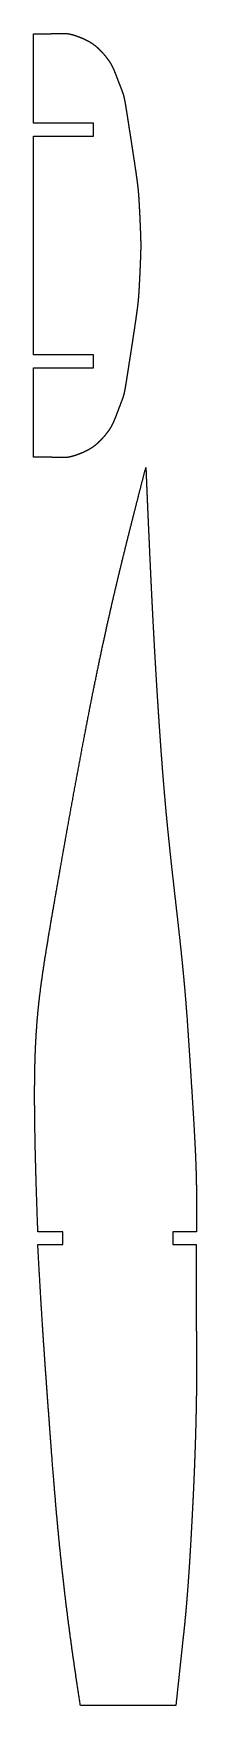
# Model space of a CAD drawing. Extents: x 0 to 59, y 0 to 607.
import ezdxf

# ---------------------------------------------------------------- set-up
doc = ezdxf.new("R2010")
doc.units = 0
doc.layers.get('0').update_dxf_attribs({"linetype": 'CONTINUOUS'})

msp = doc.modelspace()

# ---------------------------------------------------------------- linework, layer by layer
at = {"color": 0}
for points in [[(0.15359, 606.692), (0.30615, 606.69), (0.45763, 606.69), (0.60807, 606.689), (0.75749, 606.689), (0.90582, 606.689), (1.05311, 606.688), (1.19938, 606.688), (1.34456, 606.688), (1.48872, 606.688), (1.63178, 606.686), (1.77388, 606.686), (1.91482, 606.686), (2.05479, 606.686), (2.19368, 606.686), (2.33154, 606.686), (2.46838, 606.686), (2.60411, 606.686), (2.73882, 606.686), (2.8725, 606.686), (3.0051, 606.686), (3.13667, 606.688), (3.26719, 606.688), (3.39665, 606.688), (3.52513, 606.688), (3.6525, 606.688), (3.77886, 606.689), (3.90414, 606.689), (4.02843, 606.689), (4.15164, 606.69), (4.26975, 606.69), (4.38688, 606.692), (4.5031, 606.692), (4.61828, 606.693), (4.73253, 606.693), (4.84581, 606.694), (4.95811, 606.694), (5.06944, 606.696), (5.17979, 606.697), (5.28922, 606.697), (5.39768, 606.699), (5.50515, 606.7), (5.61171, 606.7), (5.71729, 606.701), (5.82189, 606.703), (5.92557, 606.704), (6.02826, 606.704), (6.12999, 606.706), (6.23085, 606.707), (6.33068, 606.708), (6.42964, 606.71), (6.52761, 606.711), (6.62462, 606.713), (6.72076, 606.714), (6.81592, 606.715), (6.91015, 606.717), (7.00347, 606.718), (7.09592, 606.719), (7.18739, 606.721), (7.27794, 606.722), (7.37067, 606.724), (7.46246, 606.725), (7.55322, 606.728), (7.64307, 606.729), (7.73199, 606.731), (7.81993, 606.732), (7.9069, 606.735), (7.993, 606.736), (8.07813, 606.738), (8.16233, 606.739), (8.24561, 606.742), (8.32801, 606.743), (8.4095, 606.744), (8.49007, 606.746), (8.56976, 606.749), (8.6486, 606.75), (8.72657, 606.751), (8.80365, 606.753), (8.87989, 606.756), (8.95524, 606.757), (9.02983, 606.758), (9.10351, 606.761), (9.17643, 606.762), (9.24849, 606.764), (9.31976, 606.765), (9.39025, 606.767), (9.45996, 606.768), (9.52892, 606.771), (9.59706, 606.772), (9.66444, 606.774), (9.73112, 606.775), (9.79492, 606.776), (9.85807, 606.778), (9.92051, 606.779), (9.98232, 606.781), (10.0435, 606.782), (10.104, 606.782), (10.1638, 606.783), (10.2231, 606.785), (10.2817, 606.786), (10.3398, 606.786), (10.3972, 606.787), (10.4541, 606.789), (10.5104, 606.789), (10.5662, 606.789), (10.6214, 606.79), (10.6761, 606.79), (10.7302, 606.792), (10.7839, 606.792), (10.837, 606.792), (10.8897, 606.792), (10.9419, 606.792), (10.9937, 606.792), (11.045, 606.792), (11.096, 606.792), (11.1465, 606.79), (11.1966, 606.79), (11.2464, 606.789), (11.2958, 606.789), (11.3449, 606.787), (11.3937, 606.786), (11.4421, 606.785), (11.4902, 606.783), (11.5381, 606.782), (11.5858, 606.781), (11.6333, 606.779), (11.6805, 606.776), (11.7276, 606.775), (11.7745, 606.772), (11.8214, 606.769), (11.8681, 606.767), (11.9148, 606.764), (11.9614, 606.76), (12.008, 606.757), (12.0546, 606.753), (12.1012, 606.749), (12.1479, 606.744), (12.1946, 606.74), (12.2414, 606.735), (12.2884, 606.731), (12.3355, 606.725), (12.3828, 606.719), (12.4302, 606.714), (12.4779, 606.707), (12.5258, 606.701), (12.574, 606.694), (12.6224, 606.688), (12.6712, 606.679), (12.7203, 606.672), (12.7697, 606.664), (12.8194, 606.656), (12.8696, 606.647), (12.9219, 606.637), (12.9747, 606.628), (13.0278, 606.618), (13.0815, 606.607), (13.1357, 606.596), (13.1904, 606.585), (13.2456, 606.574), (13.3013, 606.561), (13.3576, 606.549), (13.4144, 606.535), (13.4719, 606.522), (13.5299, 606.508), (13.5884, 606.494), (13.6476, 606.479), (13.7074, 606.464), (13.7678, 606.449), (13.8288, 606.433), (13.8904, 606.417), (13.9526, 606.4), (14.0154, 606.383), (14.0789, 606.365), (14.1431, 606.347), (14.2078, 606.329), (14.2731, 606.31), (14.339, 606.292), (14.4056, 606.271), (14.4728, 606.251), (14.5406, 606.231), (14.609, 606.21), (14.6781, 606.189), (14.7475, 606.167), (14.8178, 606.144), (14.8885, 606.122), (14.9599, 606.099), (15.0318, 606.075), (15.1042, 606.051), (15.1771, 606.028), (15.2507, 606.003), (15.3247, 605.978), (15.3992, 605.953), (15.4742, 605.926), (15.5497, 605.9), (15.6257, 605.874), (15.7021, 605.847), (15.7789, 605.819), (15.8561, 605.792), (15.9337, 605.764), (16.0118, 605.735), (16.0903, 605.707), (16.1689, 605.678), (16.2481, 605.647), (16.3275, 605.618), (16.4072, 605.588), (16.4871, 605.557), (16.5674, 605.526), (16.6479, 605.496), (16.7286, 605.464), (16.8096, 605.432), (16.8906, 605.4), (16.9718, 605.368), (17.0532, 605.335), (17.1347, 605.301), (17.2164, 605.268), (17.2981, 605.235), (17.3799, 605.201), (17.4617, 605.167), (17.5435, 605.133), (17.6253, 605.099), (17.7071, 605.064), (17.7889, 605.028), (17.8706, 604.993), (17.9522, 604.957), (18.0338, 604.921), (18.1153, 604.885), (18.1965, 604.849), (18.2776, 604.813), (18.3586, 604.776), (18.4393, 604.739), (18.5199, 604.701), (18.6003, 604.664), (18.6803, 604.626), (18.7601, 604.589), (18.8397, 604.551), (18.919, 604.512), (18.9981, 604.475), (19.0767, 604.436), (19.155, 604.397), (19.2329, 604.358), (19.3106, 604.319), (19.3879, 604.281), (19.4647, 604.24), (19.5388, 604.203), (19.6124, 604.164), (19.6856, 604.125), (19.7585, 604.086), (19.831, 604.047), (19.9031, 604.008), (19.9747, 603.969), (20.0461, 603.929), (20.1169, 603.89), (20.1875, 603.85), (20.2576, 603.81), (20.3274, 603.769), (20.3967, 603.729), (20.4656, 603.689), (20.5342, 603.649), (20.6022, 603.607), (20.67, 603.567), (20.7374, 603.525), (20.8043, 603.483), (20.871, 603.442), (20.9371, 603.4), (21.0029, 603.357), (21.0685, 603.315), (21.1335, 603.272), (21.1982, 603.229), (21.2626, 603.186), (21.3267, 603.143), (21.3904, 603.099), (21.4538, 603.056), (21.5168, 603.011), (21.5817, 602.965), (21.6463, 602.919), (21.7104, 602.872), (21.7743, 602.826), (21.8381, 602.779), (21.9013, 602.732), (21.9643, 602.683), (22.0272, 602.636), (22.0897, 602.588), (22.1519, 602.539), (22.214, 602.49), (22.2758, 602.44), (22.3374, 602.392), (22.3987, 602.342), (22.4599, 602.292), (22.5208, 602.24), (22.5817, 602.19), (22.6424, 602.139), (22.7029, 602.088), (22.7632, 602.036), (22.8235, 601.983), (22.8835, 601.931), (22.9435, 601.878), (23.0032, 601.825), (23.0631, 601.771), (23.1226, 601.718), (23.1821, 601.664), (23.2415, 601.608), (23.301, 601.554), (23.3603, 601.499), (23.4194, 601.443), (23.4767, 601.389), (23.5339, 601.335), (23.591, 601.281), (23.6481, 601.225), (23.705, 601.171), (23.7619, 601.115), (23.8187, 601.06), (23.8757, 601.003), (23.9324, 600.947), (23.989, 600.89), (24.0457, 600.833), (24.1022, 600.776), (24.1588, 600.719), (24.2151, 600.661), (24.2715, 600.603), (24.3278, 600.546), (24.3839, 600.488), (24.44, 600.429), (24.496, 600.369), (24.5518, 600.311), (24.6076, 600.251), (24.6633, 600.193), (24.7189, 600.133), (24.7743, 600.074), (24.8296, 600.014), (24.8849, 599.954), (24.9399, 599.894), (24.9947, 599.833), (25.0494, 599.774), (25.104, 599.713), (25.1585, 599.653), (25.2126, 599.592), (25.2667, 599.531), (25.3204, 599.471), (25.374, 599.41), (25.4275, 599.349), (25.4808, 599.287), (25.5339, 599.226), (25.5867, 599.165), (25.6393, 599.104), (25.6917, 599.043), (25.7439, 598.981), (25.7958, 598.919), (25.8475, 598.858), (25.899, 598.797), (25.9503, 598.736), (26.0012, 598.674), (26.0519, 598.613), (26.1024, 598.551), (26.1525, 598.49), (26.2025, 598.428), (26.2521, 598.367), (26.3014, 598.306), (26.3506, 598.243), (26.3993, 598.182), (26.4478, 598.121), (26.496, 598.06), (26.5439, 597.999), (26.5915, 597.936), (26.6389, 597.875), (26.6858, 597.814), (26.7342, 597.75), (26.7821, 597.688), (26.8296, 597.624), (26.8769, 597.56), (26.9239, 597.497), (26.9704, 597.433), (27.0167, 597.371), (27.0625, 597.307), (27.1081, 597.244), (27.1533, 597.181), (27.1981, 597.117), (27.2425, 597.054), (27.2867, 596.99), (27.3304, 596.928), (27.3739, 596.864), (27.4169, 596.801), (27.4596, 596.738), (27.5019, 596.675), (27.544, 596.611), (27.5857, 596.547), (27.6269, 596.485), (27.6679, 596.421), (27.7086, 596.357), (27.7489, 596.293), (27.7889, 596.229), (27.8286, 596.165), (27.8679, 596.101), (27.9069, 596.037), (27.9457, 595.974), (27.9842, 595.908), (28.0222, 595.844), (28.0589, 595.781), (28.0953, 595.718), (28.1314, 595.656), (28.1674, 595.592), (28.2029, 595.528), (28.2385, 595.464), (28.2736, 595.4), (28.3087, 595.335), (28.3435, 595.271), (28.3782, 595.206), (28.4126, 595.14), (28.4469, 595.074), (28.4811, 595.008), (28.5151, 594.942), (28.5492, 594.874), (28.5828, 594.807), (28.6165, 594.739), (28.6501, 594.671), (28.6836, 594.601), (28.7171, 594.532), (28.7504, 594.463), (28.7837, 594.392), (28.8169, 594.321), (28.8501, 594.25), (28.8833, 594.178), (28.9165, 594.106), (28.9497, 594.032), (28.9828, 593.958), (29.016, 593.885), (29.0492, 593.81), (29.0824, 593.733), (29.1156, 593.658), (29.1487, 593.581), (29.1821, 593.504), (29.2154, 593.426), (29.2487, 593.347), (29.2821, 593.269), (29.3156, 593.189), (29.349, 593.11), (29.3826, 593.029), (29.4162, 592.947), (29.4499, 592.865), (29.4836, 592.783), (29.5174, 592.701), (29.5511, 592.618), (29.585, 592.535), (29.6189, 592.45), (29.6528, 592.365), (29.6868, 592.281), (29.7208, 592.194), (29.755, 592.11), (29.789, 592.022), (29.8232, 591.936), (29.8574, 591.85), (29.8915, 591.762), (29.9258, 591.675), (29.96, 591.588), (29.9943, 591.499), (30.0285, 591.411), (30.0628, 591.322), (30.0971, 591.233), (30.1312, 591.144), (30.1654, 591.056), (30.1997, 590.967), (30.2339, 590.878), (30.2679, 590.789), (30.3021, 590.699), (30.3361, 590.61), (30.3701, 590.521), (30.4042, 590.432), (30.4381, 590.342), (30.4719, 590.253), (30.5057, 590.164), (30.5394, 590.075), (30.5732, 589.986), (30.6067, 589.897), (30.6403, 589.808), (30.6736, 589.719), (30.7069, 589.632), (30.7401, 589.544), (30.7732, 589.456), (30.8061, 589.369), (30.839, 589.282), (30.8718, 589.194), (30.9043, 589.108), (30.9368, 589.022), (30.969, 588.936), (31.0011, 588.851), (31.0332, 588.767), (31.065, 588.682), (31.0965, 588.597), (31.1281, 588.514), (31.1604, 588.428), (31.1925, 588.343), (31.2244, 588.258), (31.2561, 588.175), (31.2876, 588.09), (31.3187, 588.008), (31.3499, 587.926), (31.3806, 587.844), (31.411, 587.764), (31.4413, 587.683), (31.4712, 587.604), (31.501, 587.526), (31.5303, 587.449), (31.5594, 587.371), (31.5883, 587.296), (31.6168, 587.219), (31.645, 587.146), (31.6729, 587.072), (31.7004, 586.999), (31.7278, 586.928), (31.7547, 586.857), (31.7813, 586.786), (31.8075, 586.717), (31.8335, 586.649), (31.8592, 586.582), (31.8844, 586.515), (31.9093, 586.45), (31.9339, 586.385), (31.9581, 586.321), (31.9819, 586.258), (32.0054, 586.197), (32.0286, 586.136), (32.0515, 586.075), (32.074, 586.015), (32.0961, 585.957), (32.1179, 585.9), (32.1394, 585.843), (32.1604, 585.786), (32.1813, 585.731), (32.2017, 585.676), (32.2218, 585.622), (32.2415, 585.569), (32.2611, 585.517), (32.2803, 585.465), (32.2992, 585.414), (32.3176, 585.363), (32.336, 585.313), (32.3539, 585.262), (32.3715, 585.213), (32.389, 585.164), (32.4061, 585.115), (32.4231, 585.067), (32.4397, 585.019), (32.4561, 584.972), (32.4722, 584.925), (32.4882, 584.878), (32.5039, 584.831), (32.5193, 584.783), (32.5347, 584.736), (32.5497, 584.69), (32.5647, 584.643), (32.5789, 584.597), (32.5931, 584.553), (32.6069, 584.507), (32.6208, 584.461), (32.6344, 584.415), (32.6481, 584.369), (32.6615, 584.324), (32.6749, 584.276), (32.6881, 584.231), (32.7011, 584.183), (32.7143, 584.135), (32.7272, 584.088), (32.7401, 584.039), (32.7529, 583.99), (32.7657, 583.94), (32.7785, 583.89), (32.7911, 583.839), (32.8039, 583.789), (32.8165, 583.736), (32.8292, 583.683), (32.8417, 583.631), (32.8543, 583.576), (32.8669, 583.522), (32.8796, 583.465), (32.8922, 583.41), (32.9049, 583.353), (32.9176, 583.294), (32.9303, 583.235), (32.9431, 583.175), (32.956, 583.114), (32.9688, 583.053), (32.9817, 582.99), (32.9947, 582.926), (33.0078, 582.861), (33.021, 582.796), (33.0342, 582.728), (33.0475, 582.661), (33.0608, 582.592), (33.0743, 582.521), (33.0879, 582.45), (33.1015, 582.378), (33.1153, 582.304), (33.1292, 582.229), (33.1432, 582.154), (33.1572, 582.076), (33.1715, 581.999), (33.1858, 581.919), (33.2003, 581.839), (33.2149, 581.757), (33.2296, 581.675), (33.2444, 581.59), (33.2593, 581.506), (33.2744, 581.418), (33.2897, 581.331), (33.305, 581.242), (33.3204, 581.151), (33.3361, 581.06), (33.3519, 580.968), (33.3678, 580.874), (33.3839, 580.779), (33.4, 580.682), (33.4169, 580.582), (33.434, 580.479), (33.4511, 580.376), (33.4685, 580.271), (33.4861, 580.165), (33.5038, 580.057), (33.5215, 579.949), (33.5396, 579.839), (33.5578, 579.728), (33.5761, 579.615), (33.5946, 579.501), (33.6132, 579.386), (33.6319, 579.269), (33.651, 579.151), (33.6701, 579.032), (33.6894, 578.912), (33.7089, 578.79), (33.7285, 578.668), (33.7483, 578.544), (33.7682, 578.419), (33.7883, 578.293), (33.8085, 578.165), (33.829, 578.036), (33.8496, 577.907), (33.8703, 577.775), (33.8912, 577.643), (33.9122, 577.51), (33.9335, 577.375), (33.9549, 577.239), (33.9764, 577.103), (33.9981, 576.964), (34.0199, 576.825), (34.0419, 576.685), (34.064, 576.543), (34.0862, 576.401), (34.1088, 576.258), (34.1312, 576.114), (34.154, 575.968), (34.1768, 575.822), (34.1999, 575.675), (34.2229, 575.526), (34.2462, 575.378), (34.2696, 575.228), (34.2932, 575.076), (34.3168, 574.924), (34.3406, 574.771), (34.3644, 574.618), (34.3885, 574.464), (34.4126, 574.308), (34.4368, 574.151), (34.4612, 573.994), (34.4857, 573.838), (34.5103, 573.679), (34.535, 573.519), (34.5597, 573.36), (34.5846, 573.2), (34.6096, 573.039), (34.6347, 572.876), (34.6597, 572.714), (34.685, 572.551), (34.7103, 572.387), (34.7349, 572.229), (34.7596, 572.069), (34.7842, 571.911), (34.809, 571.75), (34.8339, 571.59), (34.8588, 571.429), (34.8837, 571.268), (34.9087, 571.106), (34.9337, 570.944), (34.9589, 570.782), (34.9839, 570.618), (35.0092, 570.456), (35.0344, 570.292), (35.0596, 570.129), (35.085, 569.965), (35.1103, 569.8), (35.1357, 569.636), (35.161, 569.472), (35.1864, 569.307), (35.2118, 569.142), (35.2372, 568.978), (35.2628, 568.813), (35.2882, 568.647), (35.3136, 568.482), (35.3392, 568.317), (35.3646, 568.151), (35.39, 567.986), (35.4156, 567.821), (35.441, 567.656), (35.4664, 567.49), (35.4926, 567.319), (35.5189, 567.149), (35.5451, 566.978), (35.5714, 566.807), (35.5976, 566.637), (35.6237, 566.467), (35.6499, 566.297), (35.676, 566.128), (35.7019, 565.958), (35.7279, 565.789), (35.7539, 565.619), (35.7797, 565.451), (35.8056, 565.282), (35.8314, 565.114), (35.8571, 564.947), (35.8826, 564.779), (35.9082, 564.613), (35.9337, 564.446), (35.9592, 564.281), (35.9844, 564.115), (36.0097, 563.95), (36.0349, 563.785), (36.0599, 563.621), (36.0849, 563.457), (36.1097, 563.294), (36.1344, 563.132), (36.1592, 562.971), (36.1836, 562.81), (36.2081, 562.649), (36.2324, 562.489), (36.2567, 562.329), (36.2807, 562.171), (36.3047, 562.012), (36.3286, 561.856), (36.3524, 561.699), (36.376, 561.543), (36.3994, 561.389), (36.4228, 561.235), (36.446, 561.081), (36.469, 560.928), (36.4919, 560.776), (36.5147, 560.625), (36.5374, 560.475), (36.5599, 560.325), (36.5822, 560.176), (36.6044, 560.029), (36.6265, 559.882), (36.6483, 559.736), (36.6701, 559.59), (36.6917, 559.446), (36.7131, 559.303), (36.7344, 559.16), (36.7554, 559.018), (36.7764, 558.878), (36.7972, 558.739), (36.8178, 558.6), (36.8382, 558.461), (36.8585, 558.325), (36.8786, 558.189), (36.8985, 558.054), (36.9182, 557.919), (36.9378, 557.787), (36.9572, 557.656), (36.9764, 557.524), (36.9956, 557.394), (37.0143, 557.265), (37.0331, 557.137), (37.0515, 557.01), (37.0699, 556.883), (37.0881, 556.758), (37.106, 556.635), (37.1237, 556.511), (37.1414, 556.389), (37.1589, 556.268), (37.1761, 556.147), (37.1932, 556.029), (37.2101, 555.911), (37.2268, 555.793), (37.2433, 555.678), (37.2597, 555.563), (37.2758, 555.447), (37.2918, 555.335), (37.3076, 555.222), (37.3232, 555.111), (37.3387, 555), (37.3539, 554.892), (37.369, 554.783), (37.3839, 554.675), (37.3987, 554.568), (37.4132, 554.463), (37.4276, 554.358), (37.4414, 554.258), (37.4549, 554.158), (37.4683, 554.06), (37.4817, 553.963), (37.4947, 553.865), (37.5076, 553.769), (37.5204, 553.675), (37.5331, 553.581), (37.5454, 553.486), (37.5578, 553.394), (37.5699, 553.301), (37.5818, 553.211), (37.5938, 553.121), (37.6054, 553.031), (37.6168, 552.942), (37.6282, 552.854), (37.6394, 552.767), (37.6506, 552.681), (37.6615, 552.594), (37.6722, 552.51), (37.6829, 552.425), (37.6933, 552.342), (37.7037, 552.258), (37.7139, 552.176), (37.724, 552.094), (37.7339, 552.014), (37.7438, 551.933), (37.7533, 551.854), (37.7629, 551.775), (37.7724, 551.696), (37.7818, 551.615), (37.7912, 551.536), (37.8006, 551.457), (37.8097, 551.379), (37.8187, 551.3), (37.8276, 551.224), (37.8364, 551.147), (37.845, 551.071), (37.8536, 550.994), (37.8619, 550.919), (37.8701, 550.846), (37.8783, 550.772), (37.8864, 550.699), (37.8943, 550.625), (37.9021, 550.553), (37.9097, 550.481), (37.9172, 550.41), (37.9247, 550.339), (37.9321, 550.268), (37.9393, 550.197), (37.9464, 550.128), (37.9533, 550.058), (37.9603, 549.989), (37.9671, 549.921), (37.9738, 549.853), (37.9804, 549.785), (37.9869, 549.717), (37.9933, 549.649), (37.9997, 549.582), (38.006, 549.515), (38.0122, 549.449), (38.0182, 549.382), (38.0243, 549.317), (38.0301, 549.251), (38.036, 549.185), (38.0418, 549.119), (38.0475, 549.054), (38.0531, 548.99), (38.0586, 548.925), (38.0642, 548.86), (38.0696, 548.796), (38.0749, 548.731), (38.0801, 548.667), (38.0854, 548.603), (38.0906, 548.537), (38.0957, 548.474), (38.1007, 548.41), (38.1107, 548.282), (38.1156, 548.218), (38.1204, 548.154), (38.1253, 548.09), (38.13, 548.026), (38.1347, 547.963), (38.144, 547.833), (38.1486, 547.769), (38.1532, 547.706), (38.1578, 547.64), (38.1622, 547.576), (38.1667, 547.511), (38.171, 547.449), (38.1751, 547.386), (38.1794, 547.324), (38.1836, 547.26), (38.1878, 547.196), (38.1919, 547.133), (38.1962, 547.069), (38.2003, 547.006), (38.2043, 546.942), (38.2085, 546.878), (38.2125, 546.813), (38.2167, 546.749), (38.2207, 546.683), (38.2247, 546.618), (38.2287, 546.553), (38.2328, 546.488), (38.2368, 546.421), (38.2408, 546.356), (38.2449, 546.289), (38.2487, 546.222), (38.2528, 546.154), (38.2568, 546.088), (38.2607, 546.019), (38.2647, 545.951), (38.2688, 545.883), (38.2726, 545.815), (38.2767, 545.746), (38.2807, 545.676), (38.2847, 545.607), (38.2886, 545.537), (38.2926, 545.467), (38.2967, 545.396), (38.3006, 545.325), (38.3046, 545.254), (38.3086, 545.182), (38.3126, 545.11), (38.3167, 545.037), (38.3207, 544.965), (38.3247, 544.892), (38.3287, 544.818), (38.3328, 544.743), (38.3368, 544.669), (38.341, 544.594), (38.345, 544.519), (38.349, 544.443), (38.3532, 544.367), (38.3574, 544.29), (38.3614, 544.214), (38.3656, 544.136), (38.3697, 544.058), (38.3739, 543.981), (38.3781, 543.901), (38.3822, 543.824), (38.3864, 543.743), (38.3907, 543.664), (38.3949, 543.583), (38.399, 543.503), (38.4033, 543.421), (38.4075, 543.339), (38.4118, 543.257), (38.4161, 543.175), (38.4206, 543.089), (38.425, 543.003), (38.4294, 542.915), (38.434, 542.829), (38.4385, 542.742), (38.4429, 542.653), (38.4475, 542.564), (38.4519, 542.475), (38.4565, 542.385), (38.4611, 542.296), (38.4657, 542.204), (38.4703, 542.114), (38.4749, 542.022), (38.4794, 541.931), (38.484, 541.838), (38.4887, 541.744), (38.4933, 541.651), (38.4981, 541.557), (38.5026, 541.463), (38.5074, 541.368), (38.5119, 541.274), (38.5167, 541.178), (38.5214, 541.081), (38.5261, 540.985), (38.5308, 540.887), (38.5356, 540.79), (38.5403, 540.692), (38.545, 540.593), (38.5497, 540.494), (38.5544, 540.394), (38.5593, 540.296), (38.564, 540.194), (38.5687, 540.094), (38.5735, 539.993), (38.5783, 539.892), (38.5831, 539.789), (38.5878, 539.688), (38.5926, 539.585), (38.5975, 539.481), (38.6022, 539.378), (38.6069, 539.274), (38.6118, 539.168), (38.6165, 539.064), (38.6214, 538.958), (38.6261, 538.853), (38.631, 538.746), (38.6357, 538.639), (38.6404, 538.532), (38.6453, 538.425), (38.65, 538.317), (38.6547, 538.208), (38.6596, 538.1), (38.6643, 537.992), (38.669, 537.882), (38.6738, 537.772), (38.6785, 537.662), (38.6832, 537.551), (38.6879, 537.44), (38.6926, 537.329), (38.6974, 537.218), (38.7021, 537.106), (38.7065, 536.997), (38.7111, 536.889), (38.7156, 536.779), (38.72, 536.669), (38.7244, 536.56), (38.7289, 536.45), (38.7333, 536.339), (38.7378, 536.228), (38.7422, 536.117), (38.7467, 536.006), (38.751, 535.893), (38.7554, 535.782), (38.7597, 535.669), (38.764, 535.557), (38.7683, 535.443), (38.7726, 535.331), (38.7769, 535.217), (38.7811, 535.103), (38.7854, 534.989), (38.7896, 534.875), (38.7937, 534.76), (38.7979, 534.644), (38.8021, 534.529), (38.8063, 534.414), (38.8103, 534.299), (38.8144, 534.183), (38.8185, 534.067), (38.8225, 533.95), (38.8265, 533.833), (38.8306, 533.717), (38.8346, 533.594), (38.8386, 533.474), (38.8428, 533.351), (38.8467, 533.229), (38.8507, 533.107), (38.8547, 532.985), (38.8586, 532.861), (38.8625, 532.739), (38.8664, 532.615), (38.8701, 532.492), (38.874, 532.368), (38.8778, 532.243), (38.8814, 532.119), (38.8851, 531.994), (38.8889, 531.869), (38.8925, 531.744), (38.8961, 531.619), (38.8996, 531.494), (38.9032, 531.368), (38.9067, 531.243), (38.9101, 531.117), (38.9136, 530.99), (38.9169, 530.863), (38.9204, 530.736), (38.9238, 530.61), (38.9269, 530.482), (38.9303, 530.354), (38.9335, 530.226), (38.9367, 530.099), (38.9399, 529.971), (38.9429, 529.842), (38.9399, 529.714), (38.9367, 529.585), (38.9335, 529.457), (38.9303, 529.329), (38.9269, 529.201), (38.9238, 529.075), (38.9204, 528.947), (38.9169, 528.821), (38.9136, 528.694), (38.9101, 528.568), (38.9067, 528.442), (38.9032, 528.315), (38.8996, 528.19), (38.8961, 528.064), (38.8925, 527.939), (38.8889, 527.814), (38.8851, 527.689), (38.8814, 527.564), (38.8778, 527.44), (38.874, 527.317), (38.8701, 527.192), (38.8664, 527.068), (38.8625, 526.946), (38.8586, 526.822), (38.8547, 526.7), (38.8507, 526.576), (38.8467, 526.454), (38.8428, 526.332), (38.8386, 526.211), (38.8346, 526.089), (38.8307, 525.972), (38.8267, 525.854), (38.8226, 525.738), (38.8186, 525.621), (38.8146, 525.506), (38.8106, 525.389), (38.8064, 525.274), (38.8022, 525.158), (38.7981, 525.043), (38.7939, 524.928), (38.7897, 524.813), (38.7856, 524.699), (38.7813, 524.585), (38.7771, 524.471), (38.7728, 524.357), (38.7685, 524.244), (38.7642, 524.131), (38.7599, 524.018), (38.7554, 523.906), (38.7511, 523.794), (38.7468, 523.682), (38.7424, 523.571), (38.7379, 523.46), (38.7335, 523.349), (38.7292, 523.239), (38.7246, 523.128), (38.7201, 523.018), (38.7157, 522.908), (38.7112, 522.8), (38.7067, 522.69), (38.7021, 522.578), (38.6974, 522.467), (38.6926, 522.354), (38.6879, 522.243), (38.6832, 522.132), (38.6785, 522.022), (38.6738, 521.911), (38.669, 521.801), (38.6643, 521.693), (38.6596, 521.583), (38.6547, 521.475), (38.65, 521.367), (38.6453, 521.258), (38.6404, 521.151), (38.6357, 521.044), (38.631, 520.938), (38.6261, 520.832), (38.6214, 520.726), (38.6165, 520.621), (38.6118, 520.515), (38.6069, 520.411), (38.6022, 520.307), (38.5975, 520.203), (38.5926, 520.1), (38.5878, 519.997), (38.5831, 519.894), (38.5783, 519.792), (38.5735, 519.69), (38.5687, 519.589), (38.564, 519.489), (38.5593, 519.389), (38.5544, 519.289), (38.5497, 519.189), (38.545, 519.09), (38.5403, 518.992), (38.5356, 518.894), (38.5308, 518.796), (38.5261, 518.699), (38.5214, 518.603), (38.5167, 518.507), (38.5119, 518.411), (38.5074, 518.315), (38.5026, 518.221), (38.4981, 518.126), (38.4933, 518.032), (38.4887, 517.939), (38.484, 517.846), (38.4794, 517.754), (38.4749, 517.661), (38.4703, 517.571), (38.4657, 517.479), (38.4611, 517.389), (38.4565, 517.299), (38.4519, 517.208), (38.4475, 517.119), (38.4429, 517.031), (38.4385, 516.943), (38.434, 516.856), (38.4294, 516.768), (38.425, 516.681), (38.4206, 516.594), (38.4161, 516.508), (38.4117, 516.424), (38.4072, 516.339), (38.4029, 516.254), (38.3985, 516.171), (38.3942, 516.086), (38.3897, 516.004), (38.3854, 515.921), (38.3811, 515.839), (38.3768, 515.757), (38.3725, 515.676), (38.3681, 515.596), (38.3639, 515.515), (38.3596, 515.435), (38.3553, 515.356), (38.3511, 515.276), (38.3468, 515.199), (38.3426, 515.121), (38.3383, 515.043), (38.3342, 514.965), (38.33, 514.889), (38.3258, 514.813), (38.3217, 514.736), (38.3175, 514.661), (38.3133, 514.586), (38.3092, 514.511), (38.305, 514.438), (38.3008, 514.364), (38.2968, 514.29), (38.2926, 514.217), (38.2886, 514.147), (38.2847, 514.076), (38.2807, 514.007), (38.2767, 513.938), (38.2728, 513.869), (38.2688, 513.8), (38.2647, 513.732), (38.2608, 513.664), (38.2568, 513.597), (38.2528, 513.529), (38.2489, 513.463), (38.2449, 513.396), (38.2408, 513.329), (38.2368, 513.264), (38.2329, 513.197), (38.2289, 513.132), (38.2249, 513.067), (38.2207, 513.001), (38.2168, 512.938), (38.2126, 512.872), (38.2086, 512.808), (38.2044, 512.744), (38.2004, 512.679), (38.1962, 512.617), (38.1921, 512.553), (38.1881, 512.489), (38.1838, 512.426), (38.1796, 512.363), (38.1754, 512.3), (38.1711, 512.238), (38.1667, 512.172), (38.1622, 512.108), (38.1578, 512.043), (38.1532, 511.979), (38.1486, 511.914), (38.144, 511.85), (38.1394, 511.786), (38.1347, 511.722), (38.13, 511.658), (38.1253, 511.594), (38.1204, 511.529), (38.1156, 511.465), (38.1107, 511.401), (38.1057, 511.338), (38.1007, 511.274), (38.0957, 511.21), (38.0906, 511.146), (38.0854, 511.082), (38.0801, 511.017), (38.0749, 510.953), (38.0696, 510.889), (38.0642, 510.824), (38.0586, 510.76), (38.0531, 510.694), (38.0475, 510.629), (38.0418, 510.564), (38.036, 510.499), (38.0301, 510.433), (38.0243, 510.367), (38.0182, 510.301), (38.0122, 510.235), (38.006, 510.168), (37.9997, 510.101), (37.9933, 510.035), (37.9869, 509.967), (37.9804, 509.9), (37.9738, 509.832), (37.9671, 509.764), (37.9603, 509.694), (37.9533, 509.625), (37.9464, 509.556), (37.9393, 509.486), (37.9321, 509.417), (37.9247, 509.346), (37.9172, 509.275), (37.9097, 509.203), (37.9021, 509.131), (37.8943, 509.058), (37.8864, 508.986), (37.8783, 508.912), (37.8701, 508.839), (37.8619, 508.764), (37.8536, 508.689), (37.845, 508.614), (37.8364, 508.537), (37.8276, 508.461), (37.8187, 508.383), (37.8097, 508.306), (37.8006, 508.226), (37.7912, 508.147), (37.7818, 508.068), (37.7726, 507.99), (37.7632, 507.912), (37.7538, 507.833), (37.744, 507.753), (37.7343, 507.674), (37.7243, 507.592), (37.7143, 507.511), (37.704, 507.428), (37.6937, 507.346), (37.6832, 507.262), (37.6726, 507.178), (37.6618, 507.093), (37.651, 507.007), (37.6399, 506.921), (37.6286, 506.833), (37.6172, 506.744), (37.6057, 506.656), (37.594, 506.567), (37.5822, 506.476), (37.5703, 506.385), (37.5582, 506.293), (37.5458, 506.2), (37.5335, 506.107), (37.5208, 506.012), (37.5081, 505.918), (37.4951, 505.821), (37.4821, 505.725), (37.4688, 505.626), (37.4554, 505.528), (37.4418, 505.429), (37.4276, 505.325), (37.4132, 505.221), (37.3987, 505.115), (37.3839, 505.008), (37.369, 504.901), (37.3539, 504.793), (37.3387, 504.683), (37.3232, 504.574), (37.3076, 504.461), (37.2918, 504.35), (37.2758, 504.236), (37.2597, 504.122), (37.2433, 504.007), (37.2268, 503.89), (37.2101, 503.774), (37.1932, 503.656), (37.1761, 503.536), (37.1589, 503.415), (37.1414, 503.294), (37.1237, 503.172), (37.106, 503.05), (37.0881, 502.925), (37.0699, 502.8), (37.0515, 502.674), (37.0331, 502.547), (37.0143, 502.419), (36.9956, 502.29), (36.9764, 502.16), (36.9572, 502.029), (36.9378, 501.897), (36.9182, 501.764), (36.8985, 501.629), (36.8786, 501.494), (36.8585, 501.358), (36.8382, 501.222), (36.8178, 501.085), (36.7972, 500.946), (36.7764, 500.806), (36.7554, 500.665), (36.7344, 500.524), (36.7131, 500.381), (36.6917, 500.238), (36.6701, 500.093), (36.6483, 499.949), (36.6265, 499.803), (36.6044, 499.656), (36.5822, 499.507), (36.5599, 499.358), (36.5374, 499.21), (36.5147, 499.06), (36.4919, 498.908), (36.469, 498.756), (36.446, 498.603), (36.4228, 498.45), (36.3994, 498.296), (36.376, 498.14), (36.3524, 497.985), (36.3286, 497.828), (36.3047, 497.671), (36.2807, 497.512), (36.2567, 497.354), (36.2324, 497.194), (36.2081, 497.035), (36.1836, 496.875), (36.1592, 496.714), (36.1344, 496.551), (36.1097, 496.389), (36.0849, 496.226), (36.0599, 496.063), (36.0349, 495.899), (36.0097, 495.735), (35.9844, 495.569), (35.9592, 495.404), (35.9337, 495.238), (35.9082, 495.071), (35.8826, 494.904), (35.8571, 494.738), (35.8314, 494.569), (35.8056, 494.401), (35.7797, 494.233), (35.7539, 494.064), (35.7279, 493.896), (35.7019, 493.726), (35.676, 493.557), (35.6499, 493.387), (35.6237, 493.217), (35.5976, 493.047), (35.5714, 492.876), (35.5451, 492.706), (35.5189, 492.535), (35.4926, 492.364), (35.4672, 492.2), (35.4164, 491.869), (35.391, 491.704), (35.3654, 491.539), (35.34, 491.372), (35.3144, 491.207), (35.289, 491.043), (35.2636, 490.878), (35.2382, 490.713), (35.2128, 490.547), (35.1872, 490.382), (35.1619, 490.218), (35.1365, 490.053), (35.1111, 489.889), (35.0858, 489.725), (35.0606, 489.561), (35.0353, 489.397), (35.01, 489.233), (34.9849, 489.071), (34.9597, 488.908), (34.9346, 488.746), (34.9094, 488.583), (34.8846, 488.422), (34.8596, 488.261), (34.8347, 488.1), (34.8099, 487.939), (34.7851, 487.779), (34.7604, 487.619), (34.7358, 487.46), (34.7103, 487.296), (34.685, 487.132), (34.6597, 486.969), (34.6347, 486.807), (34.6096, 486.646), (34.5846, 486.485), (34.5597, 486.324), (34.535, 486.164), (34.5103, 486.004), (34.4857, 485.846), (34.4612, 485.689), (34.4368, 485.532), (34.4126, 485.376), (34.3885, 485.221), (34.3644, 485.067), (34.3406, 484.912), (34.3168, 484.76), (34.2932, 484.608), (34.2696, 484.457), (34.2462, 484.307), (34.2229, 484.157), (34.1999, 484.008), (34.1768, 483.861), (34.154, 483.715), (34.1312, 483.569), (34.1088, 483.426), (34.0862, 483.282), (34.064, 483.14), (34.0419, 482.999), (34.0199, 482.858), (33.9981, 482.719), (33.9764, 482.582), (33.9549, 482.444), (33.9335, 482.31), (33.9122, 482.175), (33.8912, 482.04), (33.8703, 481.908), (33.8496, 481.778), (33.829, 481.647), (33.8085, 481.518), (33.7883, 481.392), (33.7682, 481.265), (33.7483, 481.139), (33.7285, 481.015), (33.7089, 480.893), (33.6894, 480.771), (33.6701, 480.651), (33.651, 480.532), (33.6319, 480.414), (33.6132, 480.299), (33.5946, 480.183), (33.5761, 480.069), (33.5578, 479.957), (33.5396, 479.844), (33.5215, 479.735), (33.5038, 479.626), (33.4861, 479.519), (33.4685, 479.412), (33.4511, 479.308), (33.434, 479.204), (33.4169, 479.103), (33.4006, 479.004), (33.3844, 478.908), (33.3683, 478.814), (33.3525, 478.719), (33.3367, 478.626), (33.321, 478.535), (33.3056, 478.444), (33.2901, 478.356), (33.275, 478.268), (33.2599, 478.182), (33.2449, 478.096), (33.2301, 478.012), (33.2154, 477.929), (33.2008, 477.847), (33.1864, 477.767), (33.1719, 477.688), (33.1578, 477.61), (33.1436, 477.532), (33.1297, 477.457), (33.1158, 477.382), (33.1021, 477.308), (33.0883, 477.236), (33.0747, 477.165), (33.0612, 477.094), (33.0479, 477.025), (33.0346, 476.958), (33.0214, 476.89), (33.0082, 476.825), (32.9951, 476.76), (32.9822, 476.696), (32.9688, 476.632), (32.9556, 476.568), (32.9422, 476.504), (32.929, 476.443), (32.9158, 476.382), (32.9028, 476.322), (32.8896, 476.262), (32.8767, 476.204), (32.8636, 476.147), (32.8506, 476.092), (32.8375, 476.036), (32.8244, 475.981), (32.8114, 475.926), (32.7983, 475.874), (32.7853, 475.821), (32.7721, 475.768), (32.7589, 475.717), (32.7457, 475.667), (32.7324, 475.617), (32.719, 475.567), (32.7056, 475.517), (32.6919, 475.468), (32.6783, 475.419), (32.6646, 475.371), (32.6508, 475.324), (32.6368, 475.276), (32.6226, 475.228), (32.6083, 475.182), (32.594, 475.135), (32.5794, 475.088), (32.5647, 475.04), (32.5503, 474.996), (32.5357, 474.95), (32.5208, 474.906), (32.5058, 474.86), (32.4907, 474.814), (32.4753, 474.768), (32.4597, 474.722), (32.4439, 474.676), (32.4279, 474.631), (32.4117, 474.583), (32.3951, 474.537), (32.3783, 474.49), (32.3614, 474.442), (32.344, 474.394), (32.3265, 474.346), (32.3087, 474.297), (32.2907, 474.247), (32.2722, 474.197), (32.2536, 474.147), (32.2346, 474.096), (32.2153, 474.044), (32.1958, 473.992), (32.1758, 473.939), (32.1557, 473.885), (32.1351, 473.831), (32.1144, 473.775), (32.0932, 473.719), (32.0718, 473.662), (32.05, 473.604), (32.0279, 473.546), (32.0054, 473.488), (31.9828, 473.428), (31.9596, 473.367), (31.9362, 473.306), (31.9125, 473.243), (31.8883, 473.179), (31.864, 473.115), (31.8393, 473.05), (31.8143, 472.985), (31.7889, 472.918), (31.7633, 472.85), (31.7374, 472.782), (31.7111, 472.713), (31.6844, 472.643), (31.6576, 472.571), (31.6304, 472.5), (31.6029, 472.428), (31.5753, 472.354), (31.5472, 472.281), (31.5189, 472.206), (31.4904, 472.131), (31.4615, 472.054), (31.4325, 471.976), (31.4032, 471.899), (31.3736, 471.821), (31.3438, 471.742), (31.3138, 471.662), (31.2835, 471.582), (31.2531, 471.501), (31.2224, 471.419), (31.1914, 471.338), (31.1604, 471.256), (31.129, 471.172), (31.0976, 471.089), (31.066, 471.006), (31.0342, 470.921), (31.0022, 470.836), (30.9701, 470.75), (30.9378, 470.664), (30.9054, 470.578), (30.8728, 470.492), (30.8401, 470.406), (30.8074, 470.318), (30.7743, 470.231), (30.7413, 470.143), (30.7081, 470.056), (30.6749, 469.967), (30.6414, 469.878), (30.6079, 469.79), (30.5743, 469.701), (30.5407, 469.613), (30.5069, 469.524), (30.4732, 469.435), (30.4393, 469.344), (30.4053, 469.256), (30.3714, 469.167), (30.3374, 469.078), (30.3033, 468.988), (30.2692, 468.899), (30.235, 468.81), (30.2008, 468.721), (30.1667, 468.631), (30.1312, 468.539), (30.0958, 468.447), (30.0606, 468.356), (30.025, 468.264), (29.9897, 468.174), (29.9543, 468.082), (29.9189, 467.992), (29.8836, 467.901), (29.8482, 467.811), (29.8129, 467.721), (29.7776, 467.632), (29.7424, 467.543), (29.7072, 467.454), (29.6721, 467.367), (29.6369, 467.279), (29.6019, 467.192), (29.5669, 467.106), (29.5319, 467.019), (29.4971, 466.933), (29.4622, 466.849), (29.4274, 466.764), (29.3926, 466.679), (29.3581, 466.596), (29.3233, 466.512), (29.2888, 466.431), (29.2543, 466.349), (29.2197, 466.268), (29.1854, 466.188), (29.151, 466.108), (29.1167, 466.029), (29.0824, 465.95), (29.0492, 465.875), (29.016, 465.8), (28.9829, 465.726), (28.9497, 465.653), (28.9167, 465.579), (28.8835, 465.507), (28.8504, 465.435), (28.8172, 465.364), (28.784, 465.293), (28.7507, 465.222), (28.7175, 465.153), (28.684, 465.083), (28.6506, 465.014), (28.6171, 464.946), (28.5835, 464.878), (28.5497, 464.811), (28.5158, 464.744), (28.4818, 464.678), (28.4476, 464.611), (28.4135, 464.546), (28.379, 464.481), (28.3443, 464.415), (28.3096, 464.35), (28.2746, 464.286), (28.2394, 464.221), (28.204, 464.158), (28.1685, 464.094), (28.1325, 464.031), (28.0965, 463.968), (28.0601, 463.904), (28.0222, 463.84), (27.9842, 463.775), (27.9457, 463.711), (27.9069, 463.646), (27.8679, 463.582), (27.8286, 463.518), (27.7889, 463.454), (27.7489, 463.39), (27.7086, 463.326), (27.6679, 463.262), (27.6269, 463.2), (27.5857, 463.136), (27.544, 463.072), (27.5019, 463.01), (27.4596, 462.946), (27.4169, 462.883), (27.3739, 462.819), (27.3304, 462.756), (27.2867, 462.693), (27.2425, 462.629), (27.1981, 462.567), (27.1533, 462.503), (27.1081, 462.44), (27.0625, 462.376), (27.0167, 462.314), (26.9704, 462.25), (26.9239, 462.188), (26.8769, 462.124), (26.8296, 462.06), (26.7821, 461.997), (26.7342, 461.933), (26.6874, 461.872), (26.6404, 461.811), (26.5931, 461.749), (26.5454, 461.688), (26.4974, 461.626), (26.4492, 461.565), (26.4006, 461.503), (26.3518, 461.442), (26.3026, 461.381), (26.2532, 461.318), (26.2036, 461.257), (26.1536, 461.196), (26.1033, 461.133), (26.0528, 461.072), (26.0021, 461.011), (25.9511, 460.949), (25.8999, 460.887), (25.8482, 460.826), (25.7965, 460.765), (25.7444, 460.703), (25.6922, 460.642), (25.6399, 460.581), (25.5871, 460.519), (25.5342, 460.458), (25.4811, 460.397), (25.4278, 460.336), (25.3743, 460.275), (25.3206, 460.214), (25.2667, 460.153), (25.2126, 460.092), (25.1585, 460.032), (25.104, 459.971), (25.0496, 459.911), (24.9949, 459.85), (24.94, 459.79), (24.885, 459.731), (24.83, 459.671), (24.7747, 459.611), (24.7193, 459.551), (24.6639, 459.492), (24.6082, 459.432), (24.5525, 459.374), (24.4967, 459.314), (24.4407, 459.256), (24.3847, 459.197), (24.3286, 459.139), (24.2725, 459.082), (24.2162, 459.024), (24.1599, 458.967), (24.1035, 458.908), (24.0469, 458.851), (23.9904, 458.794), (23.9337, 458.739), (23.8771, 458.682), (23.8203, 458.626), (23.7635, 458.571), (23.7067, 458.515), (23.6497, 458.46), (23.5928, 458.406), (23.5357, 458.35), (23.4786, 458.296), (23.4194, 458.24), (23.3603, 458.185), (23.301, 458.129), (23.2415, 458.075), (23.1821, 458.021), (23.1226, 457.967), (23.0631, 457.912), (23.0032, 457.858), (22.9435, 457.806), (22.8835, 457.753), (22.8235, 457.7), (22.7632, 457.649), (22.7029, 457.596), (22.6424, 457.544), (22.5817, 457.493), (22.5208, 457.443), (22.4599, 457.393), (22.3987, 457.342), (22.3374, 457.293), (22.2758, 457.243), (22.214, 457.193), (22.1519, 457.144), (22.0897, 457.096), (22.0272, 457.049), (21.9643, 457), (21.9013, 456.953), (21.8381, 456.906), (21.7743, 456.858), (21.7104, 456.811), (21.6463, 456.765), (21.5817, 456.718), (21.5168, 456.672), (21.4515, 456.626), (21.386, 456.582), (21.3201, 456.536), (21.2538, 456.492), (21.1871, 456.447), (21.12, 456.403), (21.0526, 456.358), (20.9849, 456.315), (20.9167, 456.271), (20.8481, 456.228), (20.779, 456.185), (20.7096, 456.142), (20.6397, 456.099), (20.5694, 456.057), (20.4988, 456.014), (20.4276, 455.972), (20.3561, 455.931), (20.2842, 455.889), (20.2118, 455.847), (20.1389, 455.806), (20.0657, 455.765), (19.9921, 455.724), (19.9179, 455.683), (19.8435, 455.643), (19.7685, 455.603), (19.6932, 455.563), (19.6174, 455.522), (19.5412, 455.483), (19.4647, 455.443), (19.3879, 455.404), (19.3106, 455.364), (19.2329, 455.325), (19.155, 455.286), (19.0767, 455.247), (18.9981, 455.21), (18.919, 455.171), (18.8397, 455.133), (18.7601, 455.094), (18.6803, 455.057), (18.6003, 455.019), (18.5199, 454.982), (18.4393, 454.944), (18.3586, 454.908), (18.2776, 454.871), (18.1965, 454.835), (18.1153, 454.799), (18.0338, 454.763), (17.9522, 454.726), (17.8706, 454.69), (17.7889, 454.656), (17.7071, 454.621), (17.6253, 454.586), (17.5435, 454.551), (17.4617, 454.517), (17.3799, 454.482), (17.2981, 454.449), (17.2164, 454.415), (17.1347, 454.382), (17.0532, 454.349), (16.9718, 454.317), (16.8906, 454.283), (16.8096, 454.251), (16.7286, 454.219), (16.6479, 454.189), (16.5674, 454.157), (16.4871, 454.126), (16.4072, 454.096), (16.3275, 454.065), (16.2481, 454.036), (16.1689, 454.007), (16.0903, 453.978), (16.0118, 453.949), (15.9337, 453.921), (15.8561, 453.892), (15.7789, 453.864), (15.7021, 453.838), (15.6257, 453.81), (15.5497, 453.783), (15.4742, 453.757), (15.3992, 453.732), (15.3247, 453.706), (15.2507, 453.681), (15.1771, 453.657), (15.1042, 453.632), (15.0318, 453.608), (14.9599, 453.585), (14.8885, 453.563), (14.8178, 453.539), (14.7475, 453.517), (14.6781, 453.496), (14.609, 453.474), (14.5406, 453.453), (14.4728, 453.432), (14.4056, 453.412), (14.339, 453.393), (14.2731, 453.374), (14.2078, 453.354), (14.1431, 453.336), (14.0789, 453.318), (14.0154, 453.301), (13.9526, 453.283), (13.8904, 453.267), (13.8288, 453.25), (13.7678, 453.235), (13.7074, 453.219), (13.6476, 453.204), (13.5884, 453.19), (13.5299, 453.175), (13.4719, 453.161), (13.4144, 453.149), (13.3576, 453.136), (13.3013, 453.124), (13.2456, 453.111), (13.1904, 453.099), (13.1357, 453.088), (13.0815, 453.076), (13.0278, 453.067), (12.9747, 453.056), (12.9219, 453.046), (12.8696, 453.037), (12.8177, 453.028), (12.7663, 453.019), (12.7152, 453.011), (12.6644, 453.003), (12.614, 452.996), (12.564, 452.987), (12.5142, 452.981), (12.4647, 452.975), (12.4155, 452.968), (12.3665, 452.963), (12.3176, 452.957), (12.269, 452.951), (12.2204, 452.946), (12.172, 452.942), (12.1237, 452.938), (12.0755, 452.933), (12.0273, 452.929), (11.9791, 452.925), (11.9309, 452.922), (11.8826, 452.918), (11.8342, 452.915), (11.7859, 452.912), (11.7373, 452.91), (11.6886, 452.907), (11.6398, 452.906), (11.5907, 452.903), (11.5414, 452.901), (11.4919, 452.9), (11.4421, 452.899), (11.392, 452.897), (11.3416, 452.896), (11.2908, 452.894), (11.2398, 452.894), (11.1883, 452.893), (11.1364, 452.893), (11.0841, 452.893), (11.0314, 452.893), (10.9782, 452.892), (10.9245, 452.892), (10.8704, 452.892), (10.8158, 452.893), (10.7606, 452.893), (10.705, 452.893), (10.6488, 452.893), (10.592, 452.894), (10.5346, 452.894), (10.4767, 452.896), (10.4181, 452.896), (10.359, 452.897), (10.2992, 452.897), (10.2388, 452.899), (10.1777, 452.9), (10.116, 452.901), (10.0536, 452.903), (9.9905, 452.904), (9.92671, 452.904), (9.86225, 452.906), (9.79704, 452.907), (9.73112, 452.908), (9.66661, 452.911), (9.6014, 452.912), (9.53554, 452.914), (9.46892, 452.915), (9.40153, 452.917), (9.3335, 452.918), (9.26465, 452.919), (9.1951, 452.921), (9.12472, 452.922), (9.05365, 452.925), (8.98178, 452.926), (8.90912, 452.928), (8.83567, 452.929), (8.76144, 452.932), (8.68642, 452.933), (8.61051, 452.935), (8.53386, 452.936), (8.45632, 452.939), (8.37799, 452.94), (8.29883, 452.942), (8.21881, 452.943), (8.13792, 452.944), (8.05615, 452.947), (7.97358, 452.949), (7.89008, 452.95), (7.80572, 452.951), (7.72049, 452.953), (7.63433, 452.956), (7.54731, 452.957), (7.45942, 452.958), (7.37067, 452.96), (7.28103, 452.961), (7.19054, 452.963), (7.09907, 452.964), (7.00667, 452.965), (6.91342, 452.967), (6.81917, 452.968), (6.72407, 452.969), (6.62799, 452.971), (6.53097, 452.972), (6.433, 452.974), (6.3341, 452.975), (6.23426, 452.976), (6.13351, 452.978), (6.03179, 452.979), (5.9291, 452.981), (5.82547, 452.982), (5.72092, 452.982), (5.61535, 452.983), (5.50885, 452.985), (5.40142, 452.985), (5.29297, 452.986), (5.1836, 452.987), (5.07324, 452.987), (4.96197, 452.989), (4.84967, 452.99), (4.73643, 452.99), (4.62224, 452.992), (4.50706, 452.992), (4.3909, 452.993), (4.27382, 452.993), (4.15164, 452.993), (4.02843, 452.994), (3.90414, 452.994), (3.77886, 452.996), (3.6525, 452.996), (3.52513, 452.996), (3.39665, 452.996), (3.26719, 452.997), (3.13667, 452.997), (3.0051, 452.997), (2.8725, 452.997), (2.73882, 452.997), (2.60411, 452.997), (2.46838, 452.997), (2.33154, 452.997), (2.19368, 452.997), (2.05479, 452.997), (1.91482, 452.997), (1.77388, 452.997), (1.63178, 452.997), (1.48872, 452.997), (1.34456, 452.996), (1.19938, 452.996), (1.05311, 452.996), (0.90582, 452.996), (0.75749, 452.994), (0.60807, 452.994), (0.45763, 452.994), (0.30615, 452.993), (0.15359, 452.993), (0, 452.992), (0, 485.476), (21.7299, 485.476), (21.7299, 490.126), (0, 490.126), (0, 569.558), (21.7299, 569.558), (21.7299, 574.208), (0, 574.208), (0, 606.692), (0.15359, 606.692)], [(16.9903, 0.40414), (16.9281, 0.79926), (16.8661, 1.19417), (16.8043, 1.58882), (16.7428, 1.98313), (16.6813, 2.37722), (16.62, 2.771), (16.559, 3.1645), (16.4981, 3.55772), (16.4374, 3.95068), (16.3768, 4.34337), (16.3164, 4.73579), (16.2562, 5.12788), (16.1961, 5.51975), (16.1363, 5.91135), (16.0767, 6.30263), (16.0171, 6.69363), (15.9578, 7.08436), (15.8986, 7.47483), (15.8397, 7.86501), (15.7808, 8.25493), (15.7222, 8.64458), (15.6639, 9.0339), (15.6056, 9.42296), (15.5475, 9.81179), (15.4896, 10.2003), (15.4318, 10.5885), (15.3743, 10.9765), (15.3169, 11.3642), (15.2597, 11.7516), (15.2046, 12.1258), (15.1496, 12.4998), (15.0947, 12.8735), (15.0401, 13.2469), (14.9857, 13.6201), (14.9314, 13.9931), (14.8772, 14.3657), (14.8233, 14.7381), (14.7694, 15.1101), (14.7158, 15.4821), (14.6624, 15.8536), (14.6092, 16.225), (14.556, 16.5961), (14.5029, 16.9669), (14.4501, 17.3375), (14.3975, 17.7078), (14.345, 18.0779), (14.2928, 18.4476), (14.2406, 18.8172), (14.1886, 19.1864), (14.1369, 19.5554), (14.0853, 19.9242), (14.0338, 20.2926), (13.9825, 20.6607), (13.9312, 21.0287), (13.8804, 21.3964), (13.8296, 21.7638), (13.7789, 22.131), (13.7285, 22.4978), (13.6782, 22.8644), (13.6263, 23.2435), (13.5747, 23.6221), (13.5232, 24.0006), (13.4718, 24.3788), (13.4207, 24.7565), (13.3697, 25.134), (13.319, 25.5114), (13.2684, 25.8883), (13.218, 26.2651), (13.1678, 26.6415), (13.1177, 27.0176), (13.0678, 27.3936), (13.0181, 27.7692), (12.9686, 28.1444), (12.9193, 28.5194), (12.8701, 28.8942), (12.8211, 29.2686), (12.7723, 29.6428), (12.7237, 30.0167), (12.6753, 30.3903), (12.6271, 30.7636), (12.5789, 31.1367), (12.5311, 31.5094), (12.4833, 31.8819), (12.4358, 32.254), (12.3885, 32.626), (12.3413, 32.9976), (12.2943, 33.3689), (12.2475, 33.74), (12.2008, 34.1107), (12.1544, 34.4812), (12.1081, 34.8514), (12.062, 35.2214), (12.0161, 35.591), (11.9704, 35.9604), (11.9248, 36.3294), (11.8794, 36.6982), (11.8342, 37.0668), (11.7892, 37.435), (11.7444, 37.8029), (11.6997, 38.1707), (11.6552, 38.5381), (11.6109, 38.9051), (11.5667, 39.2719), (11.5228, 39.6385), (11.479, 40.0047), (11.4354, 40.3708), (11.392, 40.7365), (11.3487, 41.1019), (11.3057, 41.4671), (11.2628, 41.8319), (11.2201, 42.1965), (11.1776, 42.5608), (11.1352, 42.925), (11.093, 43.2888), (11.051, 43.6522), (11.0092, 44.0154), (10.9675, 44.3783), (10.926, 44.7411), (10.8847, 45.1035), (10.8435, 45.4656), (10.8039, 45.8154), (10.7645, 46.165), (10.7252, 46.5142), (10.6861, 46.8632), (10.6471, 47.2121), (10.6083, 47.5606), (10.5697, 47.9089), (10.5313, 48.2568), (10.4929, 48.6047), (10.4548, 48.9521), (10.4167, 49.2994), (10.3789, 49.6465), (10.3412, 49.9933), (10.3037, 50.3397), (10.2663, 50.6861), (10.2291, 51.0321), (10.192, 51.3779), (10.1551, 51.7235), (10.1183, 52.0687), (10.0818, 52.4139), (10.0453, 52.7587), (10.009, 53.1033), (9.97288, 53.4476), (9.93685, 53.7918), (9.90104, 54.1357), (9.86535, 54.4793), (9.82981, 54.8226), (9.79438, 55.1658), (9.75917, 55.5087), (9.72407, 55.8515), (9.68787, 56.2058), (9.65192, 56.5599), (9.61604, 56.9136), (9.5804, 57.2671), (9.54486, 57.6204), (9.5095, 57.9735), (9.47424, 58.3264), (9.43918, 58.6789), (9.40424, 59.0313), (9.36947, 59.3833), (9.33485, 59.7353), (9.3004, 60.0869), (9.26606, 60.4383), (9.23188, 60.7894), (9.19786, 61.1404), (9.16396, 61.4913), (9.13021, 61.8417), (9.09657, 62.1919), (9.0631, 62.5421), (9.02979, 62.8918), (8.99658, 63.2415), (8.96354, 63.591), (8.93061, 63.9401), (8.89785, 64.2892), (8.86518, 64.6379), (8.83268, 64.9864), (8.80029, 65.3349), (8.76807, 65.6831), (8.73594, 66.031), (8.70394, 66.3788), (8.6721, 66.7263), (8.64035, 67.0736), (8.60872, 67.4207), (8.57721, 67.7678), (8.54585, 68.1146), (8.5146, 68.4611), (8.48351, 68.8075), (8.45247, 69.1537), (8.4216, 69.4997), (8.39079, 69.8457), (8.36014, 70.1914), (8.32958, 70.5369), (8.29915, 70.8822), (8.26882, 71.2274), (8.23867, 71.5724), (8.20856, 71.9172), (8.17854, 72.2619), (8.14865, 72.6065), (8.11888, 72.9508), (8.08919, 73.2951), (8.05957, 73.6392), (8.03011, 73.9831), (8.00076, 74.3268), (7.97146, 74.6704), (7.94228, 75.0139), (7.91319, 75.3574), (7.88417, 75.7006), (7.85525, 76.0436), (7.82644, 76.3865), (7.79775, 76.7294), (7.7691, 77.0721), (7.74154, 77.4033), (7.71397, 77.7343), (7.68658, 78.0653), (7.65918, 78.3961), (7.63189, 78.7269), (7.60471, 79.0575), (7.57758, 79.3882), (7.55051, 79.7186), (7.52354, 80.0489), (7.49664, 80.3792), (7.46978, 80.7094), (7.44299, 81.0396), (7.41629, 81.3696), (7.38965, 81.6997), (7.36307, 82.0296), (7.33653, 82.3594), (7.31006, 82.6892), (7.28369, 83.0189), (7.25732, 83.3485), (7.23107, 83.6781), (7.20486, 84.0076), (7.17865, 84.3372), (7.15256, 84.6667), (7.12651, 84.996), (7.07454, 85.6547), (7.04867, 85.9842), (7.02279, 86.3133), (6.97125, 86.9719), (6.94467, 87.3125), (6.8916, 87.9936), (6.83876, 88.6746), (6.78603, 89.3557), (6.75976, 89.6964), (6.73351, 90.0369), (6.70731, 90.3775), (6.68115, 90.7182), (6.655, 91.0588), (6.60281, 91.7401), (6.57676, 92.081), (6.52479, 92.7626), (6.49886, 93.1035), (6.47293, 93.4444), (6.44706, 93.7856), (6.42117, 94.1267), (6.39535, 94.4678), (6.36951, 94.809), (6.34369, 95.1504), (6.31793, 95.4918), (6.29221, 95.8333), (6.26644, 96.175), (6.24072, 96.5168), (6.215, 96.8586), (6.18935, 97.2006), (6.16368, 97.5426), (6.13883, 97.8738), (6.11404, 98.2051), (6.08925, 98.5365), (6.06446, 98.8681), (6.03965, 99.1997), (6.01492, 99.5315), (5.99018, 99.8635), (5.96539, 100.196), (5.94065, 100.528), (5.91596, 100.86), (5.89122, 101.193), (5.86649, 101.526), (5.84174, 101.858), (5.81706, 102.192), (5.79237, 102.525), (5.76764, 102.858), (5.74294, 103.192), (5.71826, 103.526), (5.69353, 103.86), (5.66883, 104.194), (5.64415, 104.529), (5.61947, 104.864), (5.59478, 105.199), (5.57004, 105.534), (5.54536, 105.869), (5.52067, 106.205), (5.49599, 106.541), (5.47125, 106.877), (5.44656, 107.214), (5.42188, 107.55), (5.39714, 107.887), (5.3724, 108.225), (5.34771, 108.562), (5.32297, 108.9), (5.29824, 109.238), (5.27349, 109.577), (5.24875, 109.915), (5.22401, 110.255), (5.19928, 110.594), (5.17453, 110.934), (5.14974, 111.274), (5.125, 111.614), (5.10021, 111.955), (5.07542, 112.296), (5.05067, 112.638), (5.02588, 112.979), (5.00103, 113.322), (4.97624, 113.664), (4.95144, 114.007), (4.9266, 114.351), (4.90181, 114.694), (4.87696, 115.038), (4.85211, 115.383), (4.82726, 115.728), (4.8024, 116.073), (4.77756, 116.419), (4.75271, 116.765), (4.72786, 117.112), (4.70296, 117.459), (4.67806, 117.807), (4.65321, 118.155), (4.62831, 118.504), (4.6034, 118.853), (4.5785, 119.202), (4.5536, 119.552), (4.52865, 119.903), (4.50375, 120.253), (4.47885, 120.605), (4.45389, 120.957), (4.42893, 121.309), (4.40403, 121.663), (4.37907, 122.016), (4.35411, 122.37), (4.32915, 122.725), (4.30419, 123.08), (4.27924, 123.436), (4.25429, 123.792), (4.22933, 124.149), (4.20437, 124.506), (4.17942, 124.864), (4.1544, 125.223), (4.12944, 125.582), (4.10449, 125.942), (4.07954, 126.303), (4.05453, 126.664), (4.02957, 127.025), (4.00461, 127.388), (3.97965, 127.751), (3.95464, 128.114), (3.92969, 128.478), (3.90474, 128.843), (3.87978, 129.209), (3.85482, 129.574), (3.82992, 129.941), (3.80496, 130.308), (3.78006, 130.676), (3.75515, 131.044), (3.73019, 131.413), (3.70529, 131.783), (3.68039, 132.154), (3.65549, 132.525), (3.63058, 132.897), (3.60574, 133.27), (3.58083, 133.643), (3.55593, 134.018), (3.53108, 134.392), (3.50624, 134.768), (3.48139, 135.145), (3.45654, 135.522), (3.43169, 135.9), (3.4069, 136.278), (3.38211, 136.658), (3.35732, 137.038), (3.33251, 137.419), (3.30772, 137.801), (3.28293, 138.184), (3.25819, 138.568), (3.23346, 138.951), (3.20871, 139.337), (3.18403, 139.722), (3.15935, 140.11), (3.13465, 140.497), (3.10997, 140.886), (3.08447, 141.289), (3.05897, 141.692), (3.03353, 142.096), (3.00808, 142.501), (2.98264, 142.908), (2.95725, 143.315), (2.93186, 143.724), (2.90647, 144.133), (2.88112, 144.543), (2.85579, 144.954), (2.83046, 145.367), (2.80518, 145.779), (2.77994, 146.193), (2.75467, 146.608), (2.72944, 147.024), (2.70426, 147.44), (2.6791, 147.858), (2.65397, 148.278), (2.62885, 148.697), (2.60374, 149.118), (2.57867, 149.54), (2.5536, 149.962), (2.5286, 150.386), (2.50364, 150.811), (2.47862, 151.237), (2.45372, 151.664), (2.42882, 152.092), (2.40392, 152.521), (2.37907, 152.951), (2.35428, 153.382), (2.32949, 153.814), (2.30474, 154.247), (2.28, 154.682), (2.25532, 155.117), (2.23062, 155.553), (2.206, 155.99), (2.18138, 156.429), (2.15679, 156.868), (2.13226, 157.308), (2.10781, 157.75), (2.08328, 158.193), (2.05886, 158.636), (2.03444, 159.082), (2.0101, 159.528), (1.98574, 159.975), (1.96143, 160.422), (1.93718, 160.872), (1.91292, 161.322), (1.88872, 161.774), (1.86458, 162.225), (1.84044, 162.679), (1.81635, 163.133), (1.79226, 163.589), (1.76828, 164.046), (1.74425, 164.504), (1.72032, 164.962), (1.6964, 165.424), (1.67253, 165.885), (1.64865, 166.347), (1.62483, 166.81), (1.60107, 167.275), (10.615, 167.275), (10.615, 171.925), (1.61496, 171.925), (1.59972, 172.325), (1.58458, 172.726), (1.56944, 173.126), (1.55442, 173.528), (1.53944, 173.929), (1.52453, 174.331), (1.5096, 174.732), (1.49479, 175.135), (1.48004, 175.536), (1.46539, 175.938), (1.45074, 176.34), (1.43614, 176.743), (1.42165, 177.146), (1.40722, 177.549), (1.39279, 177.951), (1.37847, 178.354), (1.3642, 178.757), (1.35004, 179.161), (1.33588, 179.564), (1.32183, 179.968), (1.30778, 180.371), (1.29384, 180.775), (1.28, 181.179), (1.26617, 181.583), (1.25244, 181.987), (1.23877, 182.392), (1.22515, 182.796), (1.21159, 183.2), (1.19813, 183.604), (1.18473, 184.01), (1.17144, 184.414), (1.1582, 184.818), (1.14502, 185.224), (1.13189, 185.628), (1.11887, 186.032), (1.09304, 186.842), (1.06755, 187.651), (1.05496, 188.056), (1.04237, 188.461), (1.01752, 189.269), (1.00526, 189.675), (0.99306, 190.079), (0.9809, 190.483), (0.96891, 190.888), (0.95692, 191.292), (0.9451, 191.696), (0.93332, 192.1), (0.92166, 192.504), (0.9101, 192.908), (0.89865, 193.311), (0.88726, 193.715), (0.87598, 194.118), (0.8648, 194.521), (0.85373, 194.924), (0.84277, 195.326), (0.83192, 195.729), (0.82118, 196.132), (0.81055, 196.533), (0.80002, 196.935), (0.78961, 197.336), (0.7793, 197.736), (0.7691, 198.138), (0.75901, 198.538), (0.74908, 198.938), (0.73926, 199.337), (0.72949, 199.736), (0.71994, 200.135), (0.71045, 200.533), (0.70112, 200.932), (0.69189, 201.331), (0.68278, 201.728), (0.67383, 202.125), (0.66499, 202.521), (0.6563, 202.918), (0.64773, 203.314), (0.63927, 203.708), (0.63102, 204.104), (0.62283, 204.499), (0.61485, 204.893), (0.60699, 205.286), (0.59928, 205.679), (0.59169, 206.072), (0.58426, 206.464), (0.57699, 206.856), (0.56988, 207.246), (0.56288, 207.636), (0.5561, 208.026), (0.54943, 208.415), (0.54291, 208.804), (0.5364, 209.206), (0.53, 209.607), (0.52382, 210.007), (0.5178, 210.406), (0.51194, 210.804), (0.50629, 211.203), (0.50081, 211.6), (0.49555, 211.997), (0.49045, 212.393), (0.48551, 212.788), (0.48085, 213.182), (0.47629, 213.576), (0.47201, 213.969), (0.46788, 214.361), (0.46398, 214.753), (0.46023, 215.143), (0.45671, 215.533), (0.45345, 215.922), (0.45036, 216.31), (0.44743, 216.697), (0.44477, 217.083), (0.44233, 217.468), (0.4401, 217.853), (0.4381, 218.237), (0.43631, 218.619), (0.43473, 219.001), (0.43338, 219.383), (0.43229, 219.763), (0.43142, 220.142), (0.43077, 220.521), (0.43034, 220.897), (0.43018, 221.263), (0.43023, 221.625), (0.4305, 221.987), (0.43104, 222.35), (0.43175, 222.71), (0.43273, 223.069), (0.43392, 223.429), (0.43539, 223.786), (0.43707, 224.143), (0.43896, 224.5), (0.44108, 224.856), (0.44352, 225.21), (0.44613, 225.563), (0.44906, 225.915), (0.45215, 226.267), (0.45557, 226.617), (0.4592, 226.965), (0.46305, 227.314), (0.46723, 227.662), (0.47163, 228.008), (0.47629, 228.354), (0.48123, 228.699), (0.48638, 229.043), (0.49186, 229.385), (0.49756, 229.726), (0.50358, 230.068), (0.50982, 230.408), (0.51633, 230.747), (0.52317, 231.085), (0.53022, 231.421), (0.53754, 231.757), (0.54519, 232.092), (0.55306, 232.425), (0.56125, 232.758), (0.56971, 233.09), (0.57845, 233.421), (0.58751, 233.751), (0.59684, 234.081), (0.60645, 234.408), (0.61632, 234.735), (0.62652, 235.061), (0.63699, 235.386), (0.64779, 235.711), (0.65885, 236.035), (0.67025, 236.357), (0.68191, 236.679), (0.6939, 237), (0.70616, 237.321), (0.71875, 237.639), (0.73166, 237.958), (0.74485, 238.275), (0.75836, 238.592), (0.77214, 238.908), (0.7863, 239.224), (0.80073, 239.537), (0.81548, 239.85), (0.83051, 240.164), (0.84592, 240.475), (0.8616, 240.786), (0.8776, 241.097), (0.89399, 241.407), (0.91119, 241.726), (0.92876, 242.046), (0.94672, 242.364), (0.96501, 242.681), (0.98362, 242.997), (1.0026, 243.314), (1.02192, 243.629), (1.04161, 243.943), (1.06169, 244.258), (1.08203, 244.571), (1.10281, 244.885), (1.12392, 245.196), (1.1454, 245.508), (1.16721, 245.819), (1.1894, 246.129), (1.21197, 246.44), (1.23486, 246.75), (1.25814, 247.058), (1.28179, 247.367), (1.30577, 247.675), (1.33019, 247.983), (1.35493, 248.29), (1.38005, 248.597), (1.40549, 248.904), (1.43137, 249.211), (1.45757, 249.517), (1.48421, 249.822), (1.51118, 250.128), (1.53851, 250.433), (1.56625, 250.739), (1.59435, 251.043), (1.6219, 251.338), (1.64979, 251.632), (1.67806, 251.928), (1.70671, 252.221), (1.73568, 252.515), (1.76497, 252.81), (1.79465, 253.104), (1.82471, 253.399), (1.85508, 253.693), (1.88585, 253.986), (1.91699, 254.281), (1.94846, 254.575), (1.98031, 254.869), (2.01247, 255.164), (2.04503, 255.458), (2.07796, 255.753), (2.11122, 256.047), (2.14486, 256.342), (2.17887, 256.638), (2.21322, 256.932), (2.24799, 257.228), (2.28304, 257.524), (2.31853, 257.819), (2.35433, 258.117), (2.39051, 258.412), (2.42703, 258.71), (2.46397, 259.007), (2.50125, 259.306), (2.5389, 259.603), (2.57688, 259.901), (2.61524, 260.201), (2.65397, 260.5), (2.69308, 260.8), (2.73253, 261.101), (2.77235, 261.401), (2.81256, 261.703), (2.85314, 262.006), (2.89404, 262.308), (2.93533, 262.611), (2.977, 262.915), (3.01904, 263.219), (3.06142, 263.525), (3.10417, 263.831), (3.14725, 264.138), (3.19075, 264.444), (3.2346, 264.751), (3.27881, 265.061), (3.32335, 265.371), (3.36828, 265.681), (3.41357, 265.992), (3.45925, 266.303), (3.50526, 266.617), (3.55165, 266.929), (3.59836, 267.244), (3.64551, 267.56), (3.69299, 267.875), (3.74078, 268.193), (3.78896, 268.511), (3.83751, 268.831), (3.88644, 269.15), (3.93571, 269.471), (3.98525, 269.793), (4.03515, 270.115), (4.08544, 270.439), (4.13607, 270.764), (4.18707, 271.089), (4.23839, 271.417), (4.2901, 271.744), (4.34212, 272.074), (4.39453, 272.404), (4.44726, 272.735), (4.50038, 273.067), (4.55382, 273.401), (4.60764, 273.736), (4.66178, 274.072), (4.71625, 274.408), (4.77111, 274.747), (4.82628, 275.086), (4.88178, 275.428), (4.93767, 275.769), (4.99387, 276.112), (5.0504, 276.457), (5.10732, 276.803), (5.16456, 277.15), (5.22211, 277.497), (5.28, 277.847), (5.33826, 278.199), (5.39681, 278.55), (5.45574, 278.904), (5.51497, 279.258), (5.57454, 279.614), (5.63444, 279.972), (5.69672, 280.343), (5.75939, 280.715), (5.82243, 281.089), (5.88574, 281.464), (5.94949, 281.842), (6.01351, 282.219), (6.0779, 282.599), (6.14264, 282.981), (6.20768, 283.362), (6.27306, 283.747), (6.33882, 284.132), (6.40489, 284.519), (6.47131, 284.908), (6.53803, 285.297), (6.60508, 285.689), (6.67247, 286.082), (6.74018, 286.475), (6.80821, 286.871), (6.87657, 287.268), (6.94521, 287.667), (7.01421, 288.067), (7.0835, 288.468), (7.15315, 288.871), (7.2231, 289.275), (7.29329, 289.681), (7.36382, 290.088), (7.43468, 290.496), (7.50586, 290.906), (7.57731, 291.318), (7.64903, 291.731), (7.72108, 292.144), (7.79113, 292.546), (7.86139, 292.95), (7.93197, 293.354), (8.00276, 293.76), (8.07383, 294.167), (8.14524, 294.575), (8.21685, 294.985), (8.28874, 295.396), (8.36083, 295.808), (8.43326, 296.222), (8.50592, 296.636), (8.57883, 297.053), (8.65196, 297.469), (8.72537, 297.888), (8.79904, 298.307), (8.87294, 298.728), (8.9471, 299.15), (9.02149, 299.572), (9.09608, 299.997), (9.17096, 300.422), (9.24604, 300.849), (9.32135, 301.275), (9.39692, 301.704), (9.47265, 302.133), (9.54867, 302.564), (9.62489, 302.996), (9.70133, 303.429), (9.77806, 303.862), (9.85493, 304.297), (9.93201, 304.733), (10.0092, 305.171), (10.0866, 305.607), (10.1643, 306.046), (10.2421, 306.485), (10.3202, 306.925), (10.3984, 307.367), (10.4768, 307.808), (10.5554, 308.251), (10.6343, 308.696), (10.7133, 309.14), (10.7925, 309.586), (10.8718, 310.033), (10.9514, 310.481), (11.0311, 310.928), (11.1111, 311.378), (11.1912, 311.828), (11.2714, 312.278), (11.3519, 312.729), (11.4325, 313.181), (11.5132, 313.633), (11.5942, 314.088), (11.6753, 314.542), (11.7566, 314.996), (11.8379, 315.451), (11.9195, 315.908), (12.0013, 316.365), (12.0831, 316.822), (12.1652, 317.281), (12.2473, 317.739), (12.3296, 318.197), (12.412, 318.657), (12.4974, 319.133), (12.583, 319.61), (12.6687, 320.088), (12.7546, 320.565), (12.8406, 321.043), (12.9267, 321.522), (13.0129, 322.001), (13.0993, 322.481), (13.1858, 322.96), (13.2724, 323.44), (13.3592, 323.921), (13.446, 324.403), (13.533, 324.883), (13.6201, 325.365), (13.7073, 325.847), (13.7945, 326.329), (13.8819, 326.813), (13.9694, 327.294), (14.0571, 327.778), (14.1447, 328.261), (14.2325, 328.744), (14.3204, 329.228), (14.4083, 329.711), (14.4964, 330.196), (14.5846, 330.679), (14.6728, 331.162), (14.7611, 331.647), (14.8494, 332.131), (14.9378, 332.615), (15.0264, 333.099), (15.1149, 333.583), (15.2036, 334.067), (15.2922, 334.551), (15.381, 335.035), (15.4699, 335.519), (15.5587, 336.003), (15.6476, 336.486), (15.7365, 336.969), (15.8256, 337.453), (15.9146, 337.936), (16.0038, 338.418), (16.0929, 338.901), (16.1821, 339.383), (16.2713, 339.865), (16.3604, 340.347), (16.4497, 340.829), (16.539, 341.31), (16.6283, 341.79), (16.7178, 342.271), (16.8071, 342.751), (16.8964, 343.231), (16.9858, 343.71), (17.0753, 344.189), (17.1647, 344.668), (17.254, 345.146), (17.3435, 345.622), (17.4329, 346.1), (17.5224, 346.576), (17.6118, 347.051), (17.7012, 347.528), (17.7907, 348.001), (17.8772, 348.461), (17.9638, 348.919), (18.0503, 349.376), (18.1368, 349.833), (18.2232, 350.29), (18.3097, 350.746), (18.3963, 351.201), (18.4826, 351.657), (18.569, 352.11), (18.6554, 352.564), (18.7418, 353.017), (18.8282, 353.468), (18.9144, 353.919), (19.0007, 354.369), (19.0869, 354.819), (19.1732, 355.268), (19.2593, 355.717), (19.3456, 356.164), (19.4315, 356.61), (19.5176, 357.056), (19.6036, 357.501), (19.6896, 357.944), (19.7756, 358.388), (19.8614, 358.831), (19.9472, 359.272), (20.0331, 359.713), (20.1188, 360.153), (20.2043, 360.592), (20.29, 361.029), (20.3756, 361.467), (20.461, 361.901), (20.5462, 362.336), (20.6315, 362.771), (20.7168, 363.203), (20.8019, 363.635), (20.8869, 364.065), (20.9719, 364.496), (21.0569, 364.925), (21.1418, 365.353), (21.2267, 365.779), (21.3115, 366.206), (21.3961, 366.631), (21.4807, 367.054), (21.5653, 367.476), (21.6497, 367.899), (21.7342, 368.319), (21.8185, 368.739), (21.9026, 369.158), (21.9868, 369.575), (22.0708, 369.992), (22.1549, 370.407), (22.2387, 370.822), (22.3226, 371.235), (22.4064, 371.647), (22.49, 372.058), (22.5736, 372.469), (22.6571, 372.878), (22.7404, 373.286), (22.8238, 373.693), (22.9069, 374.099), (22.9901, 374.503), (23.0761, 374.921), (23.1618, 375.336), (23.2475, 375.751), (23.3332, 376.165), (23.4188, 376.578), (23.5042, 376.99), (23.5894, 377.4), (23.6747, 377.81), (23.7597, 378.217), (23.8447, 378.624), (23.9297, 379.029), (24.0146, 379.433), (24.0992, 379.836), (24.1837, 380.239), (24.2683, 380.639), (24.3526, 381.039), (24.4369, 381.438), (24.5213, 381.835), (24.6053, 382.231), (24.6893, 382.625), (24.7731, 383.018), (24.8568, 383.411), (24.9404, 383.801), (25.024, 384.192), (25.1074, 384.581), (25.1907, 384.968), (25.274, 385.354), (25.3571, 385.74), (25.44, 386.124), (25.5229, 386.507), (25.6057, 386.889), (25.6857, 387.257), (25.7656, 387.624), (25.8454, 387.99), (25.9251, 388.356), (26.0047, 388.719), (26.0842, 389.082), (26.1635, 389.443), (26.2428, 389.804), (26.3219, 390.164), (26.401, 390.522), (26.4799, 390.879), (26.5587, 391.236), (26.6375, 391.592), (26.7161, 391.946), (26.7947, 392.299), (26.8731, 392.651), (26.9514, 393.003), (27.0297, 393.353), (27.1078, 393.701), (27.1858, 394.05), (27.2636, 394.397), (27.3415, 394.743), (27.4192, 395.088), (27.4968, 395.432), (27.5743, 395.775), (27.6517, 396.117), (27.7289, 396.457), (27.8061, 396.797), (27.8832, 397.136), (27.9601, 397.475), (28.0369, 397.811), (28.1136, 398.147), (28.1901, 398.482), (28.2665, 398.815), (28.3429, 399.149), (28.4192, 399.481), (28.4953, 399.811), (28.5714, 400.142), (28.6474, 400.471), (28.7232, 400.799), (28.7989, 401.126), (28.8744, 401.453), (28.9501, 401.778), (29.0256, 402.103), (29.1008, 402.426), (29.1761, 402.749), (29.2513, 403.071), (29.3263, 403.392), (29.4011, 403.713), (29.476, 404.032), (29.5507, 404.35), (29.6254, 404.668), (29.6999, 404.985), (29.7743, 405.301), (29.8488, 405.617), (29.9229, 405.931), (29.9971, 406.244), (30.0711, 406.557), (30.145, 406.868), (30.2189, 407.179), (30.2926, 407.49), (30.3688, 407.81), (30.4449, 408.129), (30.5208, 408.449), (30.5968, 408.765), (30.6725, 409.083), (30.7482, 409.399), (30.8238, 409.714), (30.8993, 410.029), (30.9747, 410.343), (31.0499, 410.656), (31.1251, 410.968), (31.2001, 411.279), (31.2751, 411.59), (31.35, 411.9), (31.4249, 412.21), (31.4994, 412.518), (31.574, 412.825), (31.6486, 413.133), (31.7229, 413.439), (31.7972, 413.744), (31.8714, 414.05), (31.9454, 414.354), (32.0194, 414.657), (32.0933, 414.96), (32.1672, 415.263), (32.241, 415.564), (32.3146, 415.865), (32.3881, 416.165), (32.4615, 416.465), (32.5349, 416.764), (32.6081, 417.063), (32.6788, 417.35), (32.7494, 417.638), (32.82, 417.924), (32.8904, 418.21), (32.9608, 418.494), (33.031, 418.781), (33.1013, 419.064), (33.1714, 419.349), (33.2414, 419.631), (33.3114, 419.914), (33.3812, 420.196), (33.451, 420.478), (33.5207, 420.758), (33.5903, 421.039), (33.6597, 421.319), (33.7292, 421.599), (33.7986, 421.878), (33.8679, 422.156), (33.9371, 422.435), (34.0062, 422.711), (34.0751, 422.989), (34.1442, 423.265), (34.2131, 423.542), (34.2818, 423.817), (34.3506, 424.092), (34.4192, 424.367), (34.4876, 424.64), (34.5561, 424.914), (34.6244, 425.186), (34.6928, 425.46), (34.7633, 425.74), (34.8339, 426.022), (34.9043, 426.303), (34.9746, 426.582), (35.0449, 426.862), (35.115, 427.142), (35.185, 427.419), (35.255, 427.699), (35.325, 427.975), (35.3947, 428.253), (35.4646, 428.529), (35.5342, 428.806), (35.6037, 429.082), (35.6732, 429.357), (35.7425, 429.632), (35.8119, 429.907), (35.8811, 430.181), (35.9503, 430.454), (36.0193, 430.726), (36.0883, 431), (36.1572, 431.272), (36.2261, 431.543), (36.2949, 431.815), (36.3635, 432.086), (36.4321, 432.357), (36.5006, 432.626), (36.5689, 432.896), (36.6372, 433.165), (36.7056, 433.435), (36.7737, 433.703), (36.8418, 433.971), (36.9075, 434.229), (36.9732, 434.487), (37.0388, 434.744), (37.1043, 435.003), (37.1697, 435.26), (37.2351, 435.515), (37.3004, 435.772), (37.3656, 436.028), (37.4308, 436.283), (37.4958, 436.539), (37.5608, 436.793), (37.6257, 437.047), (37.6906, 437.301), (37.7554, 437.556), (37.82, 437.808), (37.8847, 438.061), (37.9492, 438.314), (38.0136, 438.565), (38.0781, 438.818), (38.1424, 439.068), (38.2067, 439.319), (38.2708, 439.571), (38.3349, 439.821), (38.3989, 440.071), (38.4629, 440.319), (38.5268, 440.569), (38.5906, 440.818), (38.6543, 441.065), (38.7181, 441.314), (38.7815, 441.561), (38.8472, 441.817), (38.9129, 442.072), (38.9785, 442.328), (39.0439, 442.582), (39.1093, 442.836), (39.1746, 443.09), (39.2399, 443.343), (39.305, 443.597), (39.37, 443.85), (39.435, 444.101), (39.4999, 444.353), (39.5647, 444.606), (39.6294, 444.856), (39.6942, 445.107), (39.7587, 445.357), (39.8233, 445.607), (39.8878, 445.857), (39.9521, 446.106), (40.0164, 446.354), (40.0806, 446.603), (40.1447, 446.85), (40.2088, 447.099), (40.2728, 447.346), (40.3367, 447.592), (40.4004, 447.839), (40.4642, 448.085), (40.5278, 448.331), (40.5914, 448.575), (40.6549, 448.821), (40.7183, 449.065), (40.7817, 449.308), (40.7969, 448.936), (40.8122, 448.564), (40.8276, 448.193), (40.8429, 447.822), (40.8582, 447.453), (40.8733, 447.083), (40.8886, 446.715), (40.9038, 446.347), (40.919, 445.981), (40.9342, 445.614), (40.9494, 445.249), (40.9646, 444.883), (40.9797, 444.519), (40.9949, 444.156), (41.0099, 443.793), (41.025, 443.432), (41.0401, 443.071), (41.0551, 442.71), (41.0703, 442.35), (41.0853, 441.99), (41.1003, 441.632), (41.1153, 441.275), (41.1304, 440.918), (41.1453, 440.563), (41.1603, 440.207), (41.1753, 439.851), (41.1903, 439.499), (41.2051, 439.144), (41.22, 438.792), (41.235, 438.44), (41.2504, 438.078), (41.2658, 437.715), (41.2811, 437.353), (41.2965, 436.992), (41.3118, 436.632), (41.3271, 436.274), (41.3425, 435.914), (41.3578, 435.557), (41.3731, 435.2), (41.3883, 434.843), (41.4035, 434.487), (41.4187, 434.133), (41.434, 433.779), (41.4492, 433.426), (41.4644, 433.074), (41.4796, 432.722), (41.4947, 432.372), (41.5099, 432.022), (41.525, 431.672), (41.5401, 431.324), (41.5551, 430.976), (41.5703, 430.629), (41.5853, 430.283), (41.6004, 429.938), (41.6154, 429.593), (41.6304, 429.249), (41.6454, 428.906), (41.6604, 428.564), (41.6754, 428.222), (41.6904, 427.882), (41.7053, 427.542), (41.7197, 427.213), (41.7342, 426.886), (41.7486, 426.558), (41.7631, 426.233), (41.7774, 425.907), (41.7918, 425.582), (41.8061, 425.258), (41.8204, 424.935), (41.8349, 424.612), (41.8492, 424.29), (41.8635, 423.969), (41.8778, 423.65), (41.8921, 423.329), (41.9063, 423.011), (41.9206, 422.693), (41.9347, 422.375), (41.949, 422.058), (41.9632, 421.742), (41.9774, 421.426), (41.9915, 421.112), (42.0057, 420.799), (42.0199, 420.485), (42.034, 420.172), (42.0481, 419.861), (42.0622, 419.55), (42.0764, 419.24), (42.0904, 418.931), (42.1044, 418.621), (42.1186, 418.313), (42.1326, 418.006), (42.1465, 417.699), (42.1606, 417.393), (42.1746, 417.088), (42.1886, 416.782), (42.2026, 416.479), (42.2165, 416.175), (42.2304, 415.872), (42.2444, 415.571), (42.2583, 415.269), (42.2722, 414.969), (42.2861, 414.669), (42.3, 414.371), (42.3138, 414.072), (42.3276, 413.775), (42.3415, 413.478), (42.3553, 413.182), (42.369, 412.886), (42.3829, 412.592), (42.3967, 412.297), (42.4104, 412.004), (42.4242, 411.711), (42.4379, 411.419), (42.4517, 411.129), (42.4653, 410.838), (42.479, 410.549), (42.4928, 410.258), (42.5064, 409.971), (42.5201, 409.683), (42.5337, 409.396), (42.5474, 409.11), (42.561, 408.824), (42.5744, 408.539), (42.5881, 408.256), (42.6017, 407.972), (42.6151, 407.689), (42.6288, 407.407), (42.6422, 407.126), (42.6557, 406.846), (42.6692, 406.565), (42.6828, 406.286), (42.6962, 406.008), (42.7096, 405.731), (42.7231, 405.453), (42.7365, 405.176), (42.7499, 404.901), (42.7633, 404.626), (42.7767, 404.351), (42.7901, 404.078), (42.8035, 403.806), (42.8168, 403.532), (42.8301, 403.261), (42.8435, 402.99), (42.8568, 402.719), (42.87, 402.45), (42.8833, 402.181), (42.8965, 401.912), (42.9099, 401.644), (42.9231, 401.378), (42.9364, 401.111), (42.9496, 400.846), (42.9628, 400.581), (42.976, 400.317), (42.9896, 400.044), (43.0032, 399.772), (43.0168, 399.5), (43.0306, 399.229), (43.044, 398.96), (43.0576, 398.69), (43.0712, 398.422), (43.0847, 398.154), (43.0982, 397.888), (43.1118, 397.621), (43.1253, 397.354), (43.1388, 397.089), (43.1522, 396.825), (43.1657, 396.561), (43.1792, 396.299), (43.1926, 396.036), (43.2061, 395.774), (43.2194, 395.513), (43.2329, 395.253), (43.2463, 394.993), (43.2597, 394.735), (43.2731, 394.476), (43.2865, 394.218), (43.2999, 393.961), (43.3131, 393.704), (43.3264, 393.449), (43.3397, 393.194), (43.3531, 392.94), (43.3664, 392.686), (43.3796, 392.433), (43.3929, 392.181), (43.4057, 391.938), (43.4185, 391.694), (43.4313, 391.453), (43.444, 391.211), (43.4568, 390.969), (43.4696, 390.729), (43.4824, 390.49), (43.495, 390.251), (43.5078, 390.013), (43.5206, 389.774), (43.5332, 389.537), (43.546, 389.3), (43.5586, 389.064), (43.5712, 388.828), (43.584, 388.593), (43.5967, 388.358), (43.6093, 388.125), (43.6219, 387.892), (43.6346, 387.658), (43.6471, 387.426), (43.6597, 387.194), (43.6724, 386.964), (43.685, 386.733), (43.6975, 386.503), (43.7101, 386.274), (43.7226, 386.044), (43.7351, 385.817), (43.7478, 385.589), (43.7603, 385.361), (43.7728, 385.135), (43.7857, 384.901), (43.7986, 384.668), (43.8117, 384.435), (43.8246, 384.203), (43.8375, 383.971), (43.8503, 383.74), (43.8632, 383.51), (43.8761, 383.279), (43.889, 383.05), (43.9018, 382.821), (43.9147, 382.593), (43.9276, 382.365), (43.9404, 382.138), (43.9532, 381.911), (43.966, 381.685), (43.9789, 381.46), (43.9917, 381.235), (44.0044, 381.01), (44.0172, 380.786), (44.03, 380.563), (44.0429, 380.339), (44.0556, 380.117), (44.0683, 379.894), (44.0811, 379.674), (44.0939, 379.451), (44.1067, 379.232), (44.1193, 379.011), (44.1321, 378.792), (44.1449, 378.572), (44.1575, 378.354), (44.1701, 378.136), (44.1829, 377.918), (44.1956, 377.701), (44.2083, 377.485), (44.221, 377.268), (44.2336, 377.053), (44.2463, 376.838), (44.259, 376.622), (44.2717, 376.408), (44.2843, 376.193), (44.2969, 375.981), (44.3096, 375.767), (44.3222, 375.554), (44.3349, 375.342), (44.3475, 375.131), (44.3601, 374.918), (44.3728, 374.708), (44.3854, 374.497), (44.3979, 374.286), (44.4106, 374.076), (44.4232, 373.868), (44.4358, 373.658), (44.4483, 373.45), (44.461, 373.242), (44.4735, 373.033), (44.4861, 372.826), (44.4987, 372.619), (44.5113, 372.412), (44.5239, 372.206), (44.5365, 372), (44.549, 371.794), (44.5611, 371.596), (44.5733, 371.397), (44.5854, 371.199), (44.5976, 371.001), (44.6097, 370.804), (44.6219, 370.607), (44.634, 370.411), (44.6461, 370.214), (44.6583, 370.018), (44.6704, 369.822), (44.6825, 369.626), (44.6947, 369.432), (44.7068, 369.236), (44.719, 369.042), (44.7311, 368.847), (44.7433, 368.653), (44.7554, 368.46), (44.7675, 368.265), (44.7797, 368.072), (44.7918, 367.879), (44.8039, 367.686), (44.8161, 367.493), (44.8282, 367.3), (44.8404, 367.108), (44.8525, 366.917), (44.8647, 366.725), (44.8768, 366.533), (44.889, 366.342), (44.9011, 366.15), (44.9133, 365.96), (44.9258, 365.763), (44.9385, 365.565), (44.951, 365.368), (44.9636, 365.171), (44.9763, 364.975), (44.9889, 364.778), (45.0014, 364.582), (45.014, 364.386), (45.0267, 364.19), (45.0393, 363.994), (45.0518, 363.799), (45.0644, 363.603), (45.0771, 363.408), (45.0897, 363.213), (45.1025, 363.018), (45.1151, 362.824), (45.1278, 362.629), (45.1404, 362.435), (45.1531, 362.24), (45.1658, 362.046), (45.1785, 361.851), (45.1913, 361.657), (45.2039, 361.464), (45.2167, 361.269), (45.2293, 361.076), (45.2421, 360.882), (45.2549, 360.689), (45.2676, 360.496), (45.2804, 360.301), (45.2932, 360.108), (45.306, 359.915), (45.3183, 359.728), (45.3432, 359.354), (45.3681, 358.981), (45.3804, 358.794), (45.4054, 358.421), (45.4179, 358.235), (45.4303, 358.047), (45.4429, 357.861), (45.4554, 357.675), (45.4679, 357.487), (45.4804, 357.301), (45.4931, 357.115), (45.5056, 356.928), (45.5182, 356.742), (45.5308, 356.556), (45.5435, 356.368), (45.5687, 355.996), (45.5814, 355.808), (45.5942, 355.622), (45.6069, 355.435), (45.6196, 355.249), (45.6324, 355.063), (45.6451, 354.875), (45.6579, 354.688), (45.6707, 354.501), (45.6835, 354.314), (45.6964, 354.128), (45.7093, 353.94), (45.7351, 353.565), (45.7481, 353.378), (45.761, 353.19), (45.7739, 353.003), (45.7869, 352.815), (45.8, 352.628), (45.8131, 352.44), (45.8261, 352.253), (45.8392, 352.064), (45.8522, 351.876), (45.8654, 351.688), (45.8786, 351.5), (45.8918, 351.311), (45.905, 351.122), (45.9183, 350.935), (45.9315, 350.746), (45.9449, 350.557), (45.9582, 350.367), (45.9715, 350.178), (45.985, 349.989), (45.9983, 349.8), (46.0118, 349.61), (46.0253, 349.419), (46.0389, 349.231), (46.0524, 349.04), (46.066, 348.85), (46.0796, 348.66), (46.0932, 348.468), (46.1069, 348.278), (46.1206, 348.088), (46.1343, 347.897), (46.1481, 347.706), (46.1619, 347.514), (46.1757, 347.324), (46.1896, 347.132), (46.2035, 346.94), (46.2175, 346.747), (46.2314, 346.556), (46.2454, 346.362), (46.2594, 346.171), (46.2736, 345.978), (46.2878, 345.785), (46.3019, 345.592), (46.3161, 345.399), (46.3304, 345.204), (46.3447, 345.011), (46.359, 344.817), (46.3735, 344.622), (46.3879, 344.428), (46.4024, 344.233), (46.4168, 344.039), (46.4314, 343.843), (46.446, 343.647), (46.4607, 343.453), (46.4754, 343.257), (46.4901, 343.06), (46.5049, 342.864), (46.5197, 342.667), (46.5346, 342.471), (46.5501, 342.267), (46.5656, 342.063), (46.5811, 341.858), (46.5967, 341.653), (46.6124, 341.449), (46.6282, 341.243), (46.6439, 341.037), (46.6597, 340.832), (46.6757, 340.625), (46.6917, 340.419), (46.7076, 340.213), (46.7238, 340.006), (46.7399, 339.799), (46.756, 339.59), (46.7722, 339.383), (46.7885, 339.175), (46.8049, 338.967), (46.8212, 338.757), (46.8378, 338.549), (46.8543, 338.339), (46.871, 338.129), (46.8876, 337.919), (46.9044, 337.708), (46.9213, 337.499), (46.9381, 337.287), (46.955, 337.076), (46.9719, 336.865), (46.989, 336.653), (47.0062, 336.44), (47.0235, 336.228), (47.0407, 336.015), (47.0575, 335.81), (47.0743, 335.603), (47.0913, 335.396), (47.1082, 335.189), (47.1253, 334.982), (47.1424, 334.775), (47.1594, 334.567), (47.1767, 334.358), (47.1939, 334.15), (47.2112, 333.942), (47.2287, 333.732), (47.2463, 333.522), (47.2639, 333.313), (47.2815, 333.103), (47.2992, 332.892), (47.3169, 332.682), (47.3349, 332.471), (47.3528, 332.26), (47.3708, 332.047), (47.3889, 331.836), (47.4069, 331.624), (47.4251, 331.411), (47.4435, 331.197), (47.4618, 330.985), (47.4803, 330.771), (47.4987, 330.557), (47.5174, 330.343), (47.536, 330.129), (47.5547, 329.914), (47.5735, 329.699), (47.5931, 329.476), (47.6126, 329.253), (47.6324, 329.029), (47.6522, 328.806), (47.6721, 328.581), (47.6919, 328.356), (47.7119, 328.131), (47.7321, 327.906), (47.7522, 327.681), (47.7726, 327.454), (47.7929, 327.228), (47.8133, 327.001), (47.8339, 326.774), (47.8544, 326.547), (47.8751, 326.319), (47.896, 326.092), (47.9168, 325.862), (47.9378, 325.635), (47.9589, 325.406), (47.9799, 325.176), (48.0011, 324.946), (48.0224, 324.717), (48.0437, 324.486), (48.0653, 324.256), (48.0868, 324.024), (48.1083, 323.793), (48.1301, 323.561), (48.1519, 323.329), (48.1739, 323.097), (48.1958, 322.864), (48.2178, 322.631), (48.2393, 322.406), (48.2608, 322.179), (48.2824, 321.953), (48.304, 321.726), (48.3258, 321.499), (48.3476, 321.272), (48.3696, 321.044), (48.3915, 320.817), (48.4136, 320.589), (48.4357, 320.36), (48.4579, 320.132), (48.4803, 319.903), (48.5026, 319.674), (48.5251, 319.443), (48.5476, 319.214), (48.5703, 318.983), (48.5931, 318.753), (48.6158, 318.522), (48.6386, 318.292), (48.6615, 318.06), (48.6846, 317.829), (48.7076, 317.597), (48.7308, 317.365), (48.7542, 317.132), (48.7775, 316.9), (48.8008, 316.667), (48.8243, 316.435), (48.8479, 316.201), (48.8715, 315.967), (48.8953, 315.733), (48.919, 315.499), (48.9429, 315.265), (48.9668, 315.031), (48.9908, 314.796), (49.0149, 314.561), (49.039, 314.325), (49.0632, 314.09), (49.0875, 313.854), (49.1119, 313.618), (49.1364, 313.382), (49.1608, 313.146), (49.1854, 312.908), (49.2101, 312.672), (49.2349, 312.435), (49.2596, 312.197), (49.2844, 311.96), (49.3094, 311.722), (49.3343, 311.485), (49.3594, 311.247), (49.3846, 311.008), (49.4097, 310.769), (49.435, 310.532), (49.4603, 310.293), (49.4857, 310.054), (49.5111, 309.814), (49.5365, 309.575), (49.5621, 309.336), (49.5878, 309.096), (49.6135, 308.856), (49.6392, 308.617), (49.665, 308.376), (49.6907, 308.136), (49.7167, 307.896), (49.7425, 307.656), (49.7686, 307.415), (49.7946, 307.175), (49.8207, 306.933), (49.8468, 306.693), (49.8731, 306.453), (49.8993, 306.211), (49.9256, 305.969), (49.9519, 305.729), (49.9782, 305.487), (50.0047, 305.246), (50.0311, 305.004), (50.0576, 304.763), (50.0843, 304.521), (50.1108, 304.279), (50.1375, 304.037), (50.1642, 303.794), (50.2176, 303.311), (50.2444, 303.068), (50.2714, 302.826), (50.2982, 302.583), (50.3251, 302.342), (50.3521, 302.099), (50.379, 301.857), (50.406, 301.614), (50.4331, 301.371), (50.4601, 301.129), (50.4872, 300.886), (50.5433, 300.383), (50.5715, 300.133), (50.5996, 299.882), (50.6278, 299.631), (50.656, 299.379), (50.6842, 299.129), (50.7124, 298.878), (50.7689, 298.375), (50.7972, 298.125), (50.8256, 297.874), (50.8539, 297.622), (50.8822, 297.372), (50.9106, 297.121), (50.9389, 296.869), (50.9672, 296.619), (50.9956, 296.368), (51.024, 296.118), (51.0524, 295.868), (51.0808, 295.617), (51.1092, 295.367), (51.1376, 295.117), (51.166, 294.865), (51.1944, 294.615), (51.2228, 294.365), (51.2513, 294.115), (51.2796, 293.865), (51.3081, 293.617), (51.3364, 293.367), (51.3647, 293.117), (51.3921, 292.876), (51.4196, 292.635), (51.4469, 292.394), (51.4743, 292.154), (51.5018, 291.912), (51.529, 291.672), (51.5564, 291.432), (51.5838, 291.192), (51.6111, 290.953), (51.6383, 290.713), (51.6657, 290.472), (51.6929, 290.233), (51.7201, 289.994), (51.7474, 289.754), (51.7746, 289.515), (51.8017, 289.276), (51.8289, 289.037), (51.856, 288.8), (51.8829, 288.561), (51.91, 288.324), (51.9371, 288.086), (51.964, 287.847), (51.991, 287.61), (52.0179, 287.374), (52.0449, 287.136), (52.0717, 286.899), (52.0985, 286.662), (52.1253, 286.426), (52.1519, 286.19), (52.1786, 285.954), (52.2063, 285.71), (52.2338, 285.467), (52.2613, 285.224), (52.2886, 284.981), (52.316, 284.737), (52.3433, 284.494), (52.3706, 284.253), (52.3978, 284.011), (52.425, 283.769), (52.4521, 283.528), (52.4792, 283.286), (52.5062, 283.046), (52.5332, 282.806), (52.56, 282.565), (52.5868, 282.325), (52.6136, 282.085), (52.6404, 281.846), (52.6669, 281.607), (52.6936, 281.368), (52.7201, 281.129), (52.7465, 280.892), (52.7729, 280.654), (52.7992, 280.417), (52.8254, 280.179), (52.8517, 279.943), (52.8778, 279.706), (52.9038, 279.469), (52.9297, 279.235), (52.9556, 278.999), (52.9814, 278.764), (53.0072, 278.529), (53.0319, 278.301), (53.0568, 278.075), (53.0814, 277.849), (53.1061, 277.624), (53.1306, 277.397), (53.155, 277.172), (53.1794, 276.947), (53.2037, 276.722), (53.2279, 276.499), (53.2522, 276.275), (53.2762, 276.051), (53.3003, 275.828), (53.3242, 275.606), (53.3479, 275.382), (53.3718, 275.16), (53.3954, 274.939), (53.419, 274.717), (53.4425, 274.496), (53.466, 274.275), (53.4893, 274.054), (53.5126, 273.835), (53.5357, 273.615), (53.5588, 273.396), (53.5818, 273.176), (53.6047, 272.957), (53.6276, 272.739), (53.6503, 272.521), (53.6731, 272.304), (53.6956, 272.086), (53.7181, 271.869), (53.7404, 271.653), (53.7628, 271.436), (53.785, 271.221), (53.8071, 271.006), (53.8292, 270.79), (53.8511, 270.575), (53.8729, 270.36), (53.8947, 270.146), (53.9164, 269.932), (53.9381, 269.719), (53.9594, 269.506), (53.9808, 269.293), (54.0022, 269.081), (54.0233, 268.868), (54.0446, 268.657), (54.0656, 268.446), (54.0865, 268.235), (54.1074, 268.024), (54.1282, 267.813), (54.1487, 267.603), (54.1694, 267.393), (54.1899, 267.183), (54.2103, 266.975), (54.2306, 266.767), (54.2508, 266.557), (54.271, 266.35), (54.291, 266.142), (54.311, 265.935), (54.3308, 265.726), (54.3506, 265.519), (54.3701, 265.314), (54.3897, 265.107), (54.4092, 264.901), (54.4286, 264.696), (54.4479, 264.492), (54.4671, 264.286), (54.4863, 264.082), (54.5053, 263.878), (54.5242, 263.674), (54.5431, 263.469), (54.5618, 263.267), (54.5804, 263.064), (54.599, 262.86), (54.6175, 262.658), (54.636, 262.456), (54.6543, 262.253), (54.6726, 262.051), (54.6907, 261.85), (54.7089, 261.649), (54.7268, 261.447), (54.7447, 261.247), (54.7626, 261.046), (54.7803, 260.846), (54.7981, 260.646), (54.8156, 260.446), (54.8331, 260.246), (54.8506, 260.046), (54.8679, 259.847), (54.8851, 259.647), (54.9024, 259.449), (54.9194, 259.25), (54.9365, 259.051), (54.9542, 258.847), (54.9715, 258.642), (54.989, 258.438), (55.0062, 258.232), (55.0236, 258.028), (55.0407, 257.824), (55.0578, 257.619), (55.0747, 257.415), (55.0917, 257.213), (55.1086, 257.008), (55.1254, 256.806), (55.1421, 256.601), (55.1587, 256.399), (55.1753, 256.196), (55.1918, 255.993), (55.2082, 255.79), (55.2246, 255.588), (55.2408, 255.385), (55.2571, 255.183), (55.2733, 254.981), (55.2894, 254.779), (55.3054, 254.576), (55.3214, 254.375), (55.3374, 254.172), (55.3532, 253.971), (55.3689, 253.769), (55.3847, 253.567), (55.4003, 253.365), (55.416, 253.164), (55.4315, 252.963), (55.4469, 252.761), (55.4619, 252.567), (55.4768, 252.372), (55.4917, 252.178), (55.5211, 251.787), (55.5358, 251.593), (55.5796, 251.01), (55.5942, 250.815), (55.6086, 250.621), (55.6231, 250.426), (55.6374, 250.232), (55.6518, 250.037), (55.666, 249.843), (55.6803, 249.647), (55.7088, 249.258), (55.7228, 249.064), (55.7369, 248.868), (55.751, 248.674), (55.7651, 248.479), (55.779, 248.283), (55.7931, 248.089), (55.8071, 247.894), (55.821, 247.699), (55.8349, 247.503), (55.8488, 247.308), (55.8625, 247.112), (55.8763, 246.917), (55.8906, 246.715), (55.9047, 246.513), (55.919, 246.31), (55.9332, 246.107), (55.9472, 245.904), (55.9614, 245.701), (55.9756, 245.499), (55.9896, 245.296), (56.0036, 245.092), (56.0176, 244.889), (56.0317, 244.685), (56.0457, 244.482), (56.0596, 244.278), (56.0736, 244.074), (56.0875, 243.869), (56.1014, 243.665), (56.1154, 243.461), (56.1293, 243.257), (56.1432, 243.051), (56.1569, 242.847), (56.1708, 242.642), (56.1847, 242.438), (56.1986, 242.232), (56.2124, 242.026), (56.2263, 241.821), (56.24, 241.614), (56.2538, 241.408), (56.2676, 241.201), (56.2814, 240.996), (56.2951, 240.789), (56.3089, 240.582), (56.3222, 240.382), (56.3356, 240.181), (56.3488, 239.981), (56.3621, 239.779), (56.3754, 239.579), (56.3888, 239.378), (56.4021, 239.176), (56.4153, 238.974), (56.4286, 238.772), (56.4419, 238.571), (56.4551, 238.368), (56.4685, 238.167), (56.4818, 237.964), (56.495, 237.761), (56.5083, 237.558), (56.5217, 237.354), (56.535, 237.151), (56.5482, 236.949), (56.5615, 236.744), (56.5749, 236.54), (56.5881, 236.336), (56.6014, 236.132), (56.6147, 235.928), (56.6281, 235.724), (56.6414, 235.519), (56.6547, 235.314), (56.6681, 235.108), (56.6813, 234.904), (56.6947, 234.699), (56.7081, 234.493), (56.7212, 234.286), (56.7346, 234.081), (56.7481, 233.875), (56.7614, 233.668), (56.7747, 233.463), (56.7881, 233.256), (56.8014, 233.049), (56.8147, 232.842), (56.8282, 232.635), (56.8415, 232.428), (56.8549, 232.219), (56.8683, 232.013), (56.8817, 231.806), (56.895, 231.597), (56.9085, 231.389), (56.9218, 231.181), (56.9353, 230.974), (56.9486, 230.765), (56.9621, 230.557), (56.9754, 230.347), (56.9889, 230.139), (57.0022, 229.931), (57.0157, 229.722), (57.029, 229.513), (57.0424, 229.304), (57.0558, 229.094), (57.0692, 228.886), (57.0826, 228.676), (57.0961, 228.467), (57.1094, 228.257), (57.1229, 228.049), (57.1497, 227.629), (57.1765, 227.21), (57.1899, 227), (57.2033, 226.79), (57.2167, 226.581), (57.23, 226.371), (57.2435, 226.16), (57.2568, 225.95), (57.2701, 225.74), (57.3236, 224.901), (57.3369, 224.692), (57.3501, 224.481), (57.3636, 224.271), (57.3768, 224.061), (57.4035, 223.642), (57.4167, 223.432), (57.43, 223.222), (57.4432, 223.014), (57.4564, 222.804), (57.4697, 222.594), (57.4829, 222.385), (57.4961, 222.176), (57.5093, 221.967), (57.5224, 221.757), (57.5356, 221.549), (57.5486, 221.34), (57.5618, 221.132), (57.5749, 220.924), (57.5879, 220.715), (57.601, 220.507), (57.614, 220.299), (57.6269, 220.09), (57.64, 219.883), (57.6529, 219.675), (57.6658, 219.468), (57.6788, 219.261), (57.6917, 219.054), (57.7046, 218.847), (57.7174, 218.64), (57.7301, 218.433), (57.7429, 218.226), (57.7557, 218.021), (57.7685, 217.815), (57.7811, 217.61), (57.7939, 217.404), (57.8065, 217.199), (57.819, 216.993), (57.8317, 216.789), (57.8442, 216.583), (57.8567, 216.379), (57.8692, 216.175), (57.8817, 215.971), (57.894, 215.768), (57.9064, 215.564), (57.9187, 215.361), (57.9311, 215.158), (57.9438, 214.949), (57.9564, 214.74), (57.969, 214.532), (57.9817, 214.322), (57.9942, 214.114), (58.0067, 213.907), (58.019, 213.699), (58.0315, 213.492), (58.0437, 213.285), (58.0561, 213.079), (58.0683, 212.872), (58.0806, 212.667), (58.0928, 212.461), (58.1049, 212.256), (58.1168, 212.051), (58.1289, 211.847), (58.1408, 211.643), (58.1528, 211.44), (58.1646, 211.236), (58.1764, 211.033), (58.1881, 210.832), (58.1997, 210.629), (58.2114, 210.428), (58.2229, 210.228), (58.2344, 210.026), (58.246, 209.826), (58.2574, 209.626), (58.2686, 209.428), (58.28, 209.228), (58.2911, 209.031), (58.3024, 208.832), (58.3131, 208.642), (58.3238, 208.45), (58.3343, 208.26), (58.3449, 208.071), (58.3554, 207.882), (58.3658, 207.693), (58.3761, 207.504), (58.3864, 207.317), (58.3967, 207.129), (58.4069, 206.942), (58.4169, 206.756), (58.4271, 206.569), (58.4371, 206.383), (58.4469, 206.197), (58.4568, 206.013), (58.4667, 205.829), (58.4764, 205.644), (58.486, 205.461), (58.4956, 205.278), (58.5051, 205.096), (58.5146, 204.914), (58.524, 204.732), (58.5333, 204.551), (58.5426, 204.371), (58.5518, 204.19), (58.561, 204.01), (58.57, 203.831), (58.5789, 203.653), (58.5878, 203.474), (58.5967, 203.296), (58.6057, 203.112), (58.6147, 202.929), (58.6236, 202.747), (58.6325, 202.565), (58.6412, 202.383), (58.65, 202.201), (58.6585, 202.021), (58.6671, 201.842), (58.6756, 201.661), (58.6839, 201.482), (58.6922, 201.304), (58.7004, 201.125), (58.7086, 200.947), (58.7165, 200.771), (58.7246, 200.593), (58.7325, 200.417), (58.7403, 200.242), (58.7481, 200.067), (58.7557, 199.892), (58.7632, 199.717), (58.7708, 199.543), (58.7782, 199.369), (58.7856, 199.196), (58.7928, 199.024), (58.8, 198.851), (58.8071, 198.679), (58.814, 198.507), (58.821, 198.336), (58.8279, 198.165), (58.8346, 197.996), (58.8414, 197.826), (58.8479, 197.657), (58.8544, 197.487), (58.861, 197.318), (58.8674, 197.15), (58.8736, 196.983), (58.8799, 196.815), (58.886, 196.649), (58.8921, 196.482), (58.8981, 196.315), (58.904, 196.149), (58.9097, 195.983), (58.9156, 195.818), (58.9213, 195.653), (58.9268, 195.489), (58.9324, 195.324), (58.9378, 195.16), (58.9431, 194.996), (58.9485, 194.833), (58.9536, 194.669), (58.9587, 194.507), (58.9638, 194.344), (58.9688, 194.182), (58.9736, 194.019), (58.9785, 193.858), (58.9832, 193.697), (58.9879, 193.535), (58.9925, 193.374), (58.9971, 193.214), (59.0014, 193.053), (59.0058, 192.893), (59.01, 192.737), (59.014, 192.583), (59.0181, 192.429), (59.0221, 192.275), (59.0258, 192.121), (59.0297, 191.967), (59.0335, 191.813), (59.0372, 191.66), (59.0407, 191.506), (59.0443, 191.353), (59.0478, 191.2), (59.0512, 191.047), (59.0546, 190.894), (59.0578, 190.742), (59.0611, 190.589), (59.0643, 190.436), (59.0674, 190.283), (59.0704, 190.132), (59.0733, 189.979), (59.0763, 189.826), (59.0792, 189.675), (59.0818, 189.522), (59.0846, 189.371), (59.0874, 189.219), (59.0899, 189.067), (59.0924, 188.915), (59.0949, 188.764), (59.0974, 188.611), (59.0997, 188.46), (59.1019, 188.308), (59.1043, 188.151), (59.1067, 187.994), (59.1088, 187.837), (59.111, 187.681), (59.1131, 187.524), (59.1151, 187.365), (59.1171, 187.208), (59.1189, 187.051), (59.1208, 186.894), (59.1225, 186.737), (59.1243, 186.581), (59.126, 186.422), (59.1276, 186.265), (59.1292, 186.108), (59.1307, 185.95), (59.1322, 185.793), (59.1336, 185.635), (59.1349, 185.476), (59.1363, 185.319), (59.1375, 185.161), (59.1386, 185.003), (59.1399, 184.844), (59.141, 184.686), (59.1419, 184.526), (59.1429, 184.368), (59.1439, 184.21), (59.1449, 184.05), (59.1457, 183.892), (59.1465, 183.732), (59.1472, 183.572), (59.1479, 183.413), (59.1486, 183.253), (59.1493, 183.092), (59.1499, 182.932), (59.1504, 182.772), (59.1508, 182.611), (59.1513, 182.45), (59.1518, 182.289), (59.1521, 182.128), (59.1525, 181.967), (59.1528, 181.804), (59.1531, 181.643), (59.1532, 181.481), (59.1533, 181.318), (59.1535, 181.156), (59.1536, 180.993), (59.1536, 180.829), (59.1536, 180.503), (59.1536, 180.339), (59.1535, 180.175), (59.1535, 180.011), (59.1533, 179.846), (59.1531, 179.682), (59.1528, 179.517), (59.1526, 179.351), (59.1524, 179.186), (59.1521, 179.019), (59.1517, 178.854), (59.1513, 178.688), (59.1508, 178.521), (59.1504, 178.354), (59.15, 178.186), (59.1496, 178.019), (59.149, 177.851), (59.1485, 177.683), (59.1479, 177.515), (59.1474, 177.347), (59.1467, 177.178), (59.1461, 177.01), (59.1454, 176.84), (59.1447, 176.671), (59.144, 176.501), (59.1432, 176.331), (59.1425, 176.16), (59.1417, 175.99), (59.141, 175.818), (59.1401, 175.647), (59.1393, 175.476), (59.1383, 175.304), (59.1375, 175.132), (59.1367, 174.96), (59.1357, 174.788), (59.1349, 174.615), (59.1339, 174.442), (59.1329, 174.268), (59.1319, 174.094), (59.131, 173.921), (59.13, 173.747), (59.1289, 173.572), (59.1279, 173.399), (59.1275, 173.349), (59.1272, 173.3), (59.1269, 173.251), (59.1267, 173.203), (59.1264, 173.154), (59.1261, 173.104), (59.1258, 173.056), (59.1256, 173.007), (59.1253, 172.958), (59.1249, 172.908), (59.1246, 172.86), (59.1243, 172.811), (59.124, 172.761), (59.1238, 172.712), (59.1233, 172.664), (59.1231, 172.614), (59.1225, 172.517), (59.1222, 172.467), (59.1218, 172.418), (59.1215, 172.368), (59.1213, 172.319), (59.1206, 172.221), (59.1203, 172.171), (59.12, 172.122), (59.1197, 172.072), (59.119, 171.974), (59.1187, 171.925), (50.615, 171.925), (50.615, 167.275), (59.0385, 167.275), (59.0369, 166.893), (59.0362, 166.703), (59.0354, 166.513), (59.0347, 166.322), (59.0333, 165.942), (59.0328, 165.75), (59.0319, 165.56), (59.0314, 165.369), (59.0307, 165.178), (59.0301, 164.987), (59.0294, 164.797), (59.0289, 164.606), (59.0283, 164.415), (59.0278, 164.225), (59.0272, 164.033), (59.0265, 163.843), (59.0261, 163.653), (59.0256, 163.461), (59.0236, 162.699), (59.0232, 162.507), (59.0226, 162.317), (59.0224, 162.125), (59.0218, 161.935), (59.0214, 161.743), (59.0211, 161.553), (59.0203, 161.158), (59.02, 160.961), (59.0196, 160.764), (59.0193, 160.567), (59.0189, 160.369), (59.0186, 160.172), (59.0183, 159.975), (59.0181, 159.778), (59.0179, 159.581), (59.0176, 159.383), (59.0174, 159.186), (59.0169, 158.793), (59.0167, 158.596), (59.0164, 158.203), (59.0162, 158.006), (59.0161, 157.81), (59.016, 157.612), (59.0158, 157.417), (59.0158, 157.221), (59.0157, 157.025), (59.0157, 156.829), (59.0157, 156.633), (59.0156, 156.438), (59.0156, 155.656), (59.0157, 155.46), (59.0157, 155.272), (59.0157, 155.083), (59.0158, 154.896), (59.0158, 154.707), (59.016, 154.519), (59.0161, 154.332), (59.0162, 154.144), (59.0164, 153.957), (59.0165, 153.769), (59.0167, 153.582), (59.0168, 153.396), (59.0171, 153.208), (59.0172, 153.022), (59.0175, 152.836), (59.0176, 152.65), (59.0179, 152.464), (59.0182, 152.279), (59.0185, 152.093), (59.0188, 151.908), (59.019, 151.722), (59.0193, 151.538), (59.0196, 151.353), (59.02, 151.169), (59.0203, 150.985), (59.0207, 150.801), (59.0211, 150.618), (59.0214, 150.435), (59.0218, 150.251), (59.0222, 150.068), (59.0226, 149.886), (59.0231, 149.697), (59.0235, 149.508), (59.024, 149.321), (59.0244, 149.133), (59.025, 148.946), (59.0254, 148.758), (59.026, 148.572), (59.0265, 148.386), (59.0271, 148.2), (59.0276, 148.014), (59.0282, 147.829), (59.0287, 147.644), (59.0293, 147.46), (59.03, 147.275), (59.0306, 147.09), (59.0313, 146.907), (59.0318, 146.724), (59.0325, 146.542), (59.0332, 146.358), (59.0339, 146.176), (59.0344, 145.994), (59.0353, 145.814), (59.036, 145.632), (59.0367, 145.451), (59.0374, 145.272), (59.0382, 145.092), (59.0389, 144.913), (59.0397, 144.733), (59.0404, 144.556), (59.0413, 144.378), (59.0419, 144.2), (59.0428, 144.028), (59.0436, 143.857), (59.0444, 143.686), (59.0451, 143.515), (59.046, 143.346), (59.0468, 143.176), (59.0476, 143.007), (59.0485, 142.839), (59.0493, 142.671), (59.0503, 142.503), (59.0511, 142.336), (59.0521, 142.168), (59.0529, 142.003), (59.0539, 141.836), (59.0547, 141.671), (59.0556, 141.506), (59.0565, 141.34), (59.0575, 141.176), (59.0585, 141.013), (59.0593, 140.849), (59.0603, 140.686), (59.0613, 140.524), (59.0622, 140.361), (59.0632, 140.2), (59.0643, 140.039), (59.0653, 139.878), (59.0663, 139.718), (59.0672, 139.558), (59.0682, 139.399), (59.0692, 139.24), (59.0703, 139.082), (59.0712, 138.925), (59.0724, 138.767), (59.0733, 138.61), (59.0744, 138.454), (59.0754, 138.298), (59.0765, 138.143), (59.0776, 137.988), (59.0786, 137.833), (59.0797, 137.679), (59.0808, 137.526), (59.0818, 137.373), (59.0829, 137.22), (59.084, 137.068), (59.0851, 136.916), (59.0862, 136.765), (59.0874, 136.614), (59.0885, 136.463), (59.0896, 136.314), (59.0906, 136.164), (59.0918, 136.015), (59.0928, 135.867), (59.094, 135.718), (59.095, 135.571), (59.0963, 135.423), (59.0972, 135.277), (59.0985, 135.13), (59.0994, 134.984), (59.1007, 134.839), (59.1017, 134.694), (59.1029, 134.549), (59.104, 134.4), (59.1051, 134.251), (59.1064, 134.103), (59.1075, 133.955), (59.1086, 133.807), (59.1099, 133.66), (59.111, 133.514), (59.1121, 133.368), (59.1132, 133.222), (59.1143, 133.077), (59.1156, 132.932), (59.1167, 132.787), (59.1178, 132.643), (59.1189, 132.499), (59.12, 132.356), (59.1211, 132.213), (59.1222, 132.07), (59.1233, 131.928), (59.1244, 131.786), (59.1256, 131.645), (59.1267, 131.503), (59.1278, 131.362), (59.1289, 131.222), (59.13, 131.082), (59.131, 130.942), (59.1321, 130.803), (59.1332, 130.663), (59.1342, 130.524), (59.1353, 130.386), (59.1363, 130.247), (59.1372, 130.109), (59.1383, 129.972), (59.1393, 129.834), (59.1403, 129.697), (59.1412, 129.56), (59.1422, 129.423), (59.1432, 129.287), (59.1442, 129.15), (59.1451, 129.014), (59.1461, 128.878), (59.1469, 128.743), (59.1478, 128.608), (59.1487, 128.472), (59.1496, 128.337), (59.1506, 128.202), (59.1513, 128.068), (59.1522, 127.933), (59.1531, 127.799), (59.1537, 127.665), (59.1546, 127.531), (59.1554, 127.397), (59.1561, 127.263), (59.1568, 127.129), (59.1576, 126.996), (59.1583, 126.862), (59.159, 126.729), (59.1597, 126.596), (59.1604, 126.462), (59.161, 126.329), (59.1617, 126.196), (59.1622, 126.063), (59.1628, 125.934), (59.1633, 125.806), (59.1639, 125.677), (59.1644, 125.548), (59.1658, 125.163), (59.1663, 125.034), (59.1667, 124.905), (59.1671, 124.777), (59.1675, 124.648), (59.1679, 124.519), (59.1682, 124.391), (59.1685, 124.262), (59.1687, 124.133), (59.169, 124.004), (59.1693, 123.875), (59.1696, 123.746), (59.1697, 123.617), (59.1699, 123.488), (59.1701, 123.358), (59.1703, 123.229), (59.1704, 123.099), (59.1704, 122.97), (59.1706, 122.84), (59.1706, 122.71), (59.1706, 122.319), (59.1706, 122.189), (59.1704, 122.058), (59.1703, 121.928), (59.1701, 121.797), (59.17, 121.666), (59.1699, 121.535), (59.1696, 121.403), (59.1694, 121.272), (59.1692, 121.14), (59.1689, 121.008), (59.1686, 120.876), (59.1682, 120.744), (59.1679, 120.611), (59.1674, 120.478), (59.1669, 120.345), (59.1665, 120.212), (59.1661, 120.078), (59.1656, 119.944), (59.165, 119.81), (59.1644, 119.676), (59.1639, 119.542), (59.1632, 119.407), (59.1626, 119.272), (59.1619, 119.136), (59.1612, 119.001), (59.1604, 118.865), (59.1597, 118.728), (59.1589, 118.592), (59.1581, 118.455), (59.1572, 118.318), (59.1563, 118.181), (59.1553, 118.043), (59.1543, 117.901), (59.1533, 117.758), (59.1522, 117.614), (59.1513, 117.471), (59.15, 117.326), (59.1489, 117.182), (59.1478, 117.038), (59.1465, 116.892), (59.1453, 116.747), (59.1439, 116.601), (59.1426, 116.455), (59.1412, 116.309), (59.1399, 116.162), (59.1385, 116.015), (59.1369, 115.868), (59.1356, 115.72), (59.1339, 115.572), (59.1325, 115.423), (59.1308, 115.275), (59.1292, 115.125), (59.1275, 114.976), (59.1258, 114.826), (59.124, 114.676), (59.1222, 114.525), (59.1206, 114.374), (59.1186, 114.223), (59.1168, 114.071), (59.1149, 113.919), (59.1129, 113.767), (59.111, 113.615), (59.1089, 113.462), (59.1069, 113.313), (59.105, 113.165), (59.1029, 113.016), (59.1008, 112.867), (59.0987, 112.717), (59.0965, 112.568), (59.0944, 112.418), (59.0922, 112.267), (59.09, 112.117), (59.0878, 111.966), (59.0854, 111.814), (59.0831, 111.663), (59.0807, 111.511), (59.0783, 111.359), (59.0758, 111.206), (59.0735, 111.053), (59.071, 110.9), (59.0685, 110.747), (59.0658, 110.593), (59.0632, 110.439), (59.0606, 110.285), (59.0581, 110.131), (59.0553, 109.976), (59.0526, 109.821), (59.0499, 109.666), (59.0471, 109.511), (59.0442, 109.355), (59.0414, 109.199), (59.0385, 109.043), (59.0357, 108.886), (59.0326, 108.724), (59.0296, 108.562), (59.0264, 108.399), (59.0233, 108.236), (59.0201, 108.073), (59.0169, 107.91), (59.0136, 107.747), (59.0104, 107.583), (59.0071, 107.419), (59.0038, 107.255), (59.0004, 107.09), (58.9971, 106.926), (58.9936, 106.761), (58.9901, 106.596), (58.9867, 106.43), (58.9832, 106.265), (58.9796, 106.099), (58.976, 105.934), (58.9725, 105.768), (58.9688, 105.602), (58.9651, 105.435), (58.9614, 105.269), (58.9576, 105.102), (58.9539, 104.936), (58.9501, 104.769), (58.9462, 104.602), (58.9425, 104.435), (58.9385, 104.267), (58.9346, 104.1), (58.9307, 103.933), (58.9267, 103.765), (58.9229, 103.603), (58.9189, 103.441), (58.915, 103.278), (58.9111, 103.116), (58.9071, 102.953), (58.9031, 102.791), (58.899, 102.628), (58.895, 102.466), (58.8908, 102.303), (58.8868, 102.14), (58.8826, 101.977), (58.8743, 101.651), (58.8617, 101.162), (58.8574, 100.999), (58.8531, 100.836), (58.8443, 100.51), (58.8356, 100.183), (58.8311, 100.02), (58.8267, 99.8572), (58.8222, 99.694), (58.8132, 99.3679), (58.8086, 99.2049), (58.804, 99.0418), (58.7994, 98.8788), (58.7946, 98.7103), (58.7899, 98.5417), (58.7801, 98.2047), (58.7753, 98.0364), (58.7704, 97.8681), (58.7654, 97.6999), (58.7606, 97.5317), (58.7556, 97.3636), (58.7506, 97.1956), (58.7456, 97.0276), (58.7406, 96.8597), (58.7354, 96.6919), (58.7304, 96.5243), (58.7251, 96.3568), (58.7201, 96.1893), (58.715, 96.0219), (58.7097, 95.8547), (58.7046, 95.6876), (58.6994, 95.5206), (58.6942, 95.3536), (58.6889, 95.1869), (58.6836, 95.0203), (58.6783, 94.8538), (58.6729, 94.6874), (58.6676, 94.5211), (58.6622, 94.355), (58.6568, 94.189), (58.6514, 94.0233), (58.646, 93.8576), (58.6406, 93.6921), (58.6351, 93.5267), (58.6296, 93.3615), (58.624, 93.1964), (58.6186, 93.0315), (58.6131, 92.8668), (58.6075, 92.7022), (58.6019, 92.5378), (58.5963, 92.3735), (58.5907, 92.2094), (58.585, 92.0456), (58.5793, 91.8818), (58.5736, 91.7182), (58.5679, 91.5549), (58.5622, 91.3915), (58.5565, 91.2285), (58.5507, 91.0656), (58.545, 90.9029), (58.5392, 90.7403), (58.5333, 90.5781), (58.5275, 90.4158), (58.5217, 90.2538), (58.5158, 90.0919), (58.5099, 89.9303), (58.504, 89.7689), (58.4981, 89.6075), (58.4922, 89.4464), (58.4862, 89.2854), (58.4803, 89.1246), (58.4743, 88.964), (58.4682, 88.8036), (58.4624, 88.6486), (58.4567, 88.4939), (58.4507, 88.3393), (58.4449, 88.1849), (58.439, 88.0306), (58.4331, 87.8765), (58.4271, 87.7225), (58.4213, 87.5688), (58.4153, 87.4151), (58.4093, 87.2617), (58.4033, 87.1083), (58.3974, 86.9551), (58.3914, 86.8021), (58.3853, 86.6492), (58.3792, 86.4965), (58.3732, 86.3439), (58.3671, 86.1914), (58.3611, 86.0392), (58.3549, 85.8869), (58.3487, 85.7349), (58.3426, 85.5831), (58.3365, 85.4312), (58.3304, 85.2797), (58.3242, 85.1282), (58.3179, 84.9769), (58.3118, 84.8257), (58.3056, 84.6746), (58.2993, 84.5236), (58.2931, 84.3728), (58.2868, 84.2221), (58.2803, 84.0663), (58.2737, 83.9106), (58.2672, 83.755), (58.2607, 83.5996), (58.2542, 83.4443), (58.2475, 83.2892), (58.241, 83.134), (58.2343, 82.979), (58.2276, 82.8242), (58.221, 82.6694), (58.2144, 82.5147), (58.2078, 82.3601), (58.201, 82.2057), (58.1943, 82.0512), (58.1876, 81.8969), (58.1808, 81.7428), (58.1742, 81.5886), (58.1674, 81.4346), (58.1606, 81.2806), (58.1537, 81.1267), (58.1469, 80.9729), (58.1401, 80.8192), (58.1332, 80.6654), (58.1264, 80.5118), (58.1194, 80.3582), (58.1126, 80.2046), (58.1057, 80.0511), (58.0987, 79.8978), (58.0918, 79.7443), (58.0849, 79.591), (58.0779, 79.4378), (58.0708, 79.2844), (58.0639, 79.1313), (58.0497, 78.8247), (58.0426, 78.6717), (58.0357, 78.5185), (58.0285, 78.3653), (58.0143, 78.0592), (57.9857, 77.4467), (57.9713, 77.1406), (57.964, 76.9874), (57.9568, 76.8342), (57.9494, 76.6811), (57.9422, 76.5279), (57.9349, 76.3746), (57.9276, 76.2214), (57.9203, 76.0681), (57.9129, 75.9149), (57.8981, 75.6081), (57.8907, 75.4546), (57.8833, 75.3011), (57.8758, 75.1476), (57.8683, 74.994), (57.861, 74.8403), (57.8536, 74.6917), (57.8465, 74.5432), (57.8392, 74.3944), (57.8318, 74.2457), (57.8246, 74.0968), (57.8172, 73.9479), (57.81, 73.7989), (57.8026, 73.6499), (57.7951, 73.5008), (57.7878, 73.3517), (57.7804, 73.2024), (57.7731, 73.0529), (57.7656, 72.9035), (57.7582, 72.754), (57.7507, 72.6044), (57.7432, 72.4546), (57.7357, 72.3049), (57.7282, 72.155), (57.7207, 72.005), (57.7131, 71.8549), (57.7056, 71.7047), (57.6979, 71.5543), (57.6903, 71.404), (57.6828, 71.2535), (57.6751, 71.1029), (57.6674, 70.9521), (57.6597, 70.8014), (57.6521, 70.6503), (57.6443, 70.4993), (57.6367, 70.3481), (57.6286, 70.1917), (57.6206, 70.035), (57.6126, 69.8782), (57.6046, 69.7213), (57.5965, 69.5643), (57.5883, 69.4071), (57.5803, 69.2499), (57.5721, 69.0924), (57.5639, 68.9349), (57.5558, 68.7771), (57.5476, 68.6193), (57.5393, 68.4612), (57.5311, 68.3032), (57.5228, 68.145), (57.5146, 67.9867), (57.5063, 67.8281), (57.4981, 67.6694), (57.4896, 67.5107), (57.4812, 67.3517), (57.4729, 67.1926), (57.4646, 67.0333), (57.4561, 66.874), (57.4476, 66.7144), (57.4393, 66.5549), (57.4307, 66.3951), (57.4222, 66.2351), (57.4138, 66.075), (57.4053, 65.9149), (57.3967, 65.7544), (57.3881, 65.594), (57.3794, 65.4333), (57.3708, 65.2726), (57.3622, 65.1117), (57.3535, 64.9507), (57.3449, 64.7894), (57.3361, 64.6281), (57.3274, 64.4667), (57.3188, 64.305), (57.3099, 64.1433), (57.3011, 63.9814), (57.2924, 63.8194), (57.2835, 63.6572), (57.2746, 63.495), (57.2657, 63.3326), (57.2568, 63.17), (57.2479, 63.0074), (57.239, 62.8446), (57.23, 62.6817), (57.221, 62.5186), (57.2121, 62.3554), (57.2029, 62.1922), (57.1939, 62.0287), (57.1849, 61.8653), (57.1757, 61.7017), (57.1667, 61.5378), (57.1575, 61.3739), (57.1483, 61.21), (57.1392, 61.0458), (57.1299, 60.8817), (57.1207, 60.7172), (57.1114, 60.5528), (57.1024, 60.3938), (57.0935, 60.2346), (57.0843, 60.0754), (57.0754, 59.916), (57.0663, 59.7565), (57.0572, 59.5969), (57.0481, 59.4374), (57.0389, 59.2776), (57.0297, 59.1179), (57.0206, 58.9581), (57.0114, 58.7981), (57.0022, 58.6379), (56.9929, 58.4779), (56.9836, 58.3176), (56.9744, 58.1574), (56.965, 57.9971), (56.9557, 57.8365), (56.9464, 57.6761), (56.9369, 57.5156), (56.9276, 57.3549), (56.9182, 57.1942), (56.9088, 57.0335), (56.8993, 56.8726), (56.8897, 56.7118), (56.8803, 56.5508), (56.8707, 56.3899), (56.8611, 56.2288), (56.8515, 56.0676), (56.8418, 55.9065), (56.8322, 55.7453), (56.8222, 55.5786), (56.8122, 55.4117), (56.8021, 55.2449), (56.7921, 55.0779), (56.7819, 54.911), (56.7718, 54.744), (56.7617, 54.5769), (56.7515, 54.41), (56.7311, 54.0757), (56.7207, 53.9086), (56.7106, 53.7415), (56.7001, 53.5743), (56.6899, 53.4072), (56.6794, 53.24), (56.6586, 52.9056), (56.6272, 52.4039), (56.6167, 52.2367), (56.6061, 52.0694), (56.5956, 51.9024), (56.5743, 51.5679), (56.5636, 51.4008), (56.5529, 51.2336), (56.5422, 51.0665), (56.5314, 50.8994), (56.5099, 50.5653), (56.4993, 50.4036), (56.4783, 50.0806), (56.4678, 49.9189), (56.4571, 49.7575), (56.4358, 49.4346), (56.4251, 49.2732), (56.4144, 49.1119), (56.4038, 48.9507), (56.3931, 48.7894), (56.3822, 48.6282), (56.3714, 48.4671), (56.3606, 48.3061), (56.3497, 48.145), (56.3387, 47.9842), (56.3279, 47.8232), (56.3169, 47.6625), (56.306, 47.5017), (56.295, 47.341), (56.284, 47.1804), (56.2729, 47.0199), (56.2618, 46.8594), (56.2507, 46.699), (56.2396, 46.5388), (56.2285, 46.3785), (56.2172, 46.2183), (56.1947, 45.8983), (56.1835, 45.7386), (56.1722, 45.5787), (56.1608, 45.419), (56.1494, 45.2594), (56.1381, 45.1), (56.1267, 44.9406), (56.1153, 44.7813), (56.1038, 44.6221), (56.0922, 44.4631), (56.0807, 44.304), (56.0692, 44.1453), (56.0576, 43.9864), (56.046, 43.8278), (56.0343, 43.6693), (56.0226, 43.5108), (56.011, 43.3525), (55.9993, 43.1943), (55.9875, 43.0363), (55.9757, 42.8783), (55.9639, 42.7206), (55.9521, 42.5628), (55.9403, 42.4053), (55.9283, 42.2478), (55.9164, 42.0904), (55.9044, 41.9332), (55.8924, 41.7761), (55.8804, 41.6192), (55.8683, 41.4624), (55.8562, 41.3057), (55.8442, 41.1492), (55.8321, 40.9928), (55.82, 40.8365), (55.8078, 40.6804), (55.7956, 40.5244), (55.7832, 40.3686), (55.771, 40.2129), (55.7587, 40.0574), (55.7464, 39.9019), (55.734, 39.7467), (55.7217, 39.5915), (55.7092, 39.4365), (55.6967, 39.2817), (55.6843, 39.1269), (55.6718, 38.9725), (55.6592, 38.8181), (55.6467, 38.6639), (55.634, 38.5099), (55.6214, 38.356), (55.6088, 38.2021), (55.5961, 38.0486), (55.5833, 37.8951), (55.5707, 37.7418), (55.5579, 37.5886), (55.5451, 37.4357), (55.5322, 37.2829), (55.5193, 37.1303), (55.5065, 36.9778), (55.4936, 36.8254), (55.4807, 36.6733), (55.4676, 36.5213), (55.4546, 36.3694), (55.4417, 36.2178), (55.4286, 36.0663), (55.4154, 35.9151), (55.4024, 35.7642), (55.3892, 35.6133), (55.376, 35.4626), (55.3629, 35.3122), (55.3496, 35.1618), (55.3364, 35.0117), (55.3231, 34.8617), (55.3097, 34.7119), (55.2964, 34.5622), (55.2831, 34.4128), (55.2696, 34.2636), (55.2562, 34.1144), (55.2428, 33.9656), (55.2293, 33.8167), (55.2157, 33.6682), (55.2022, 33.5197), (55.1886, 33.3715), (55.175, 33.2235), (55.1614, 33.0756), (55.1476, 32.9278), (55.1339, 32.7803), (55.1203, 32.6329), (55.1065, 32.4857), (55.0928, 32.3387), (55.0789, 32.1919), (55.065, 32.0453), (55.0511, 31.8987), (55.0372, 31.7525), (55.0233, 31.6064), (55.0093, 31.4604), (54.9949, 31.3097), (54.9804, 31.159), (54.9658, 31.0087), (54.9513, 30.8585), (54.9367, 30.7085), (54.9221, 30.5587), (54.9074, 30.409), (54.8926, 30.2597), (54.8779, 30.1104), (54.8632, 29.9614), (54.8483, 29.8126), (54.8336, 29.6639), (54.8187, 29.5156), (54.8039, 29.3674), (54.7889, 29.2193), (54.7739, 29.0714), (54.7589, 28.9238), (54.7439, 28.7762), (54.7289, 28.629), (54.7137, 28.4819), (54.6986, 28.3351), (54.6835, 28.1883), (54.6683, 28.0419), (54.6532, 27.8956), (54.6379, 27.7496), (54.6226, 27.6036), (54.6074, 27.4579), (54.5921, 27.3125), (54.5767, 27.1672), (54.5612, 27.0221), (54.5458, 26.8772), (54.5304, 26.7325), (54.5149, 26.5881), (54.4994, 26.4437), (54.4839, 26.2996), (54.4682, 26.1557), (54.4526, 26.0119), (54.4369, 25.8685), (54.4214, 25.7251), (54.4056, 25.5821), (54.3899, 25.4392), (54.374, 25.2964), (54.3583, 25.1539), (54.3425, 25.0115), (54.3265, 24.8694), (54.3107, 24.7275), (54.2947, 24.5857), (54.2788, 24.4442), (54.2628, 24.3028), (54.2468, 24.1617), (54.2307, 24.0208), (54.2146, 23.88), (54.1985, 23.7394), (54.1824, 23.5992), (54.1661, 23.459), (54.15, 23.319), (54.1337, 23.1793), (54.1174, 23.0397), (54.1011, 22.9004), (54.0847, 22.7613), (54.0685, 22.6222), (51.615, 0.00868), (17.0526, 0.00868), (16.9903, 0.40414)]]:
    msp.add_lwpolyline(points, close=True, dxfattribs=at)

doc.saveas('drawing.dxf')
